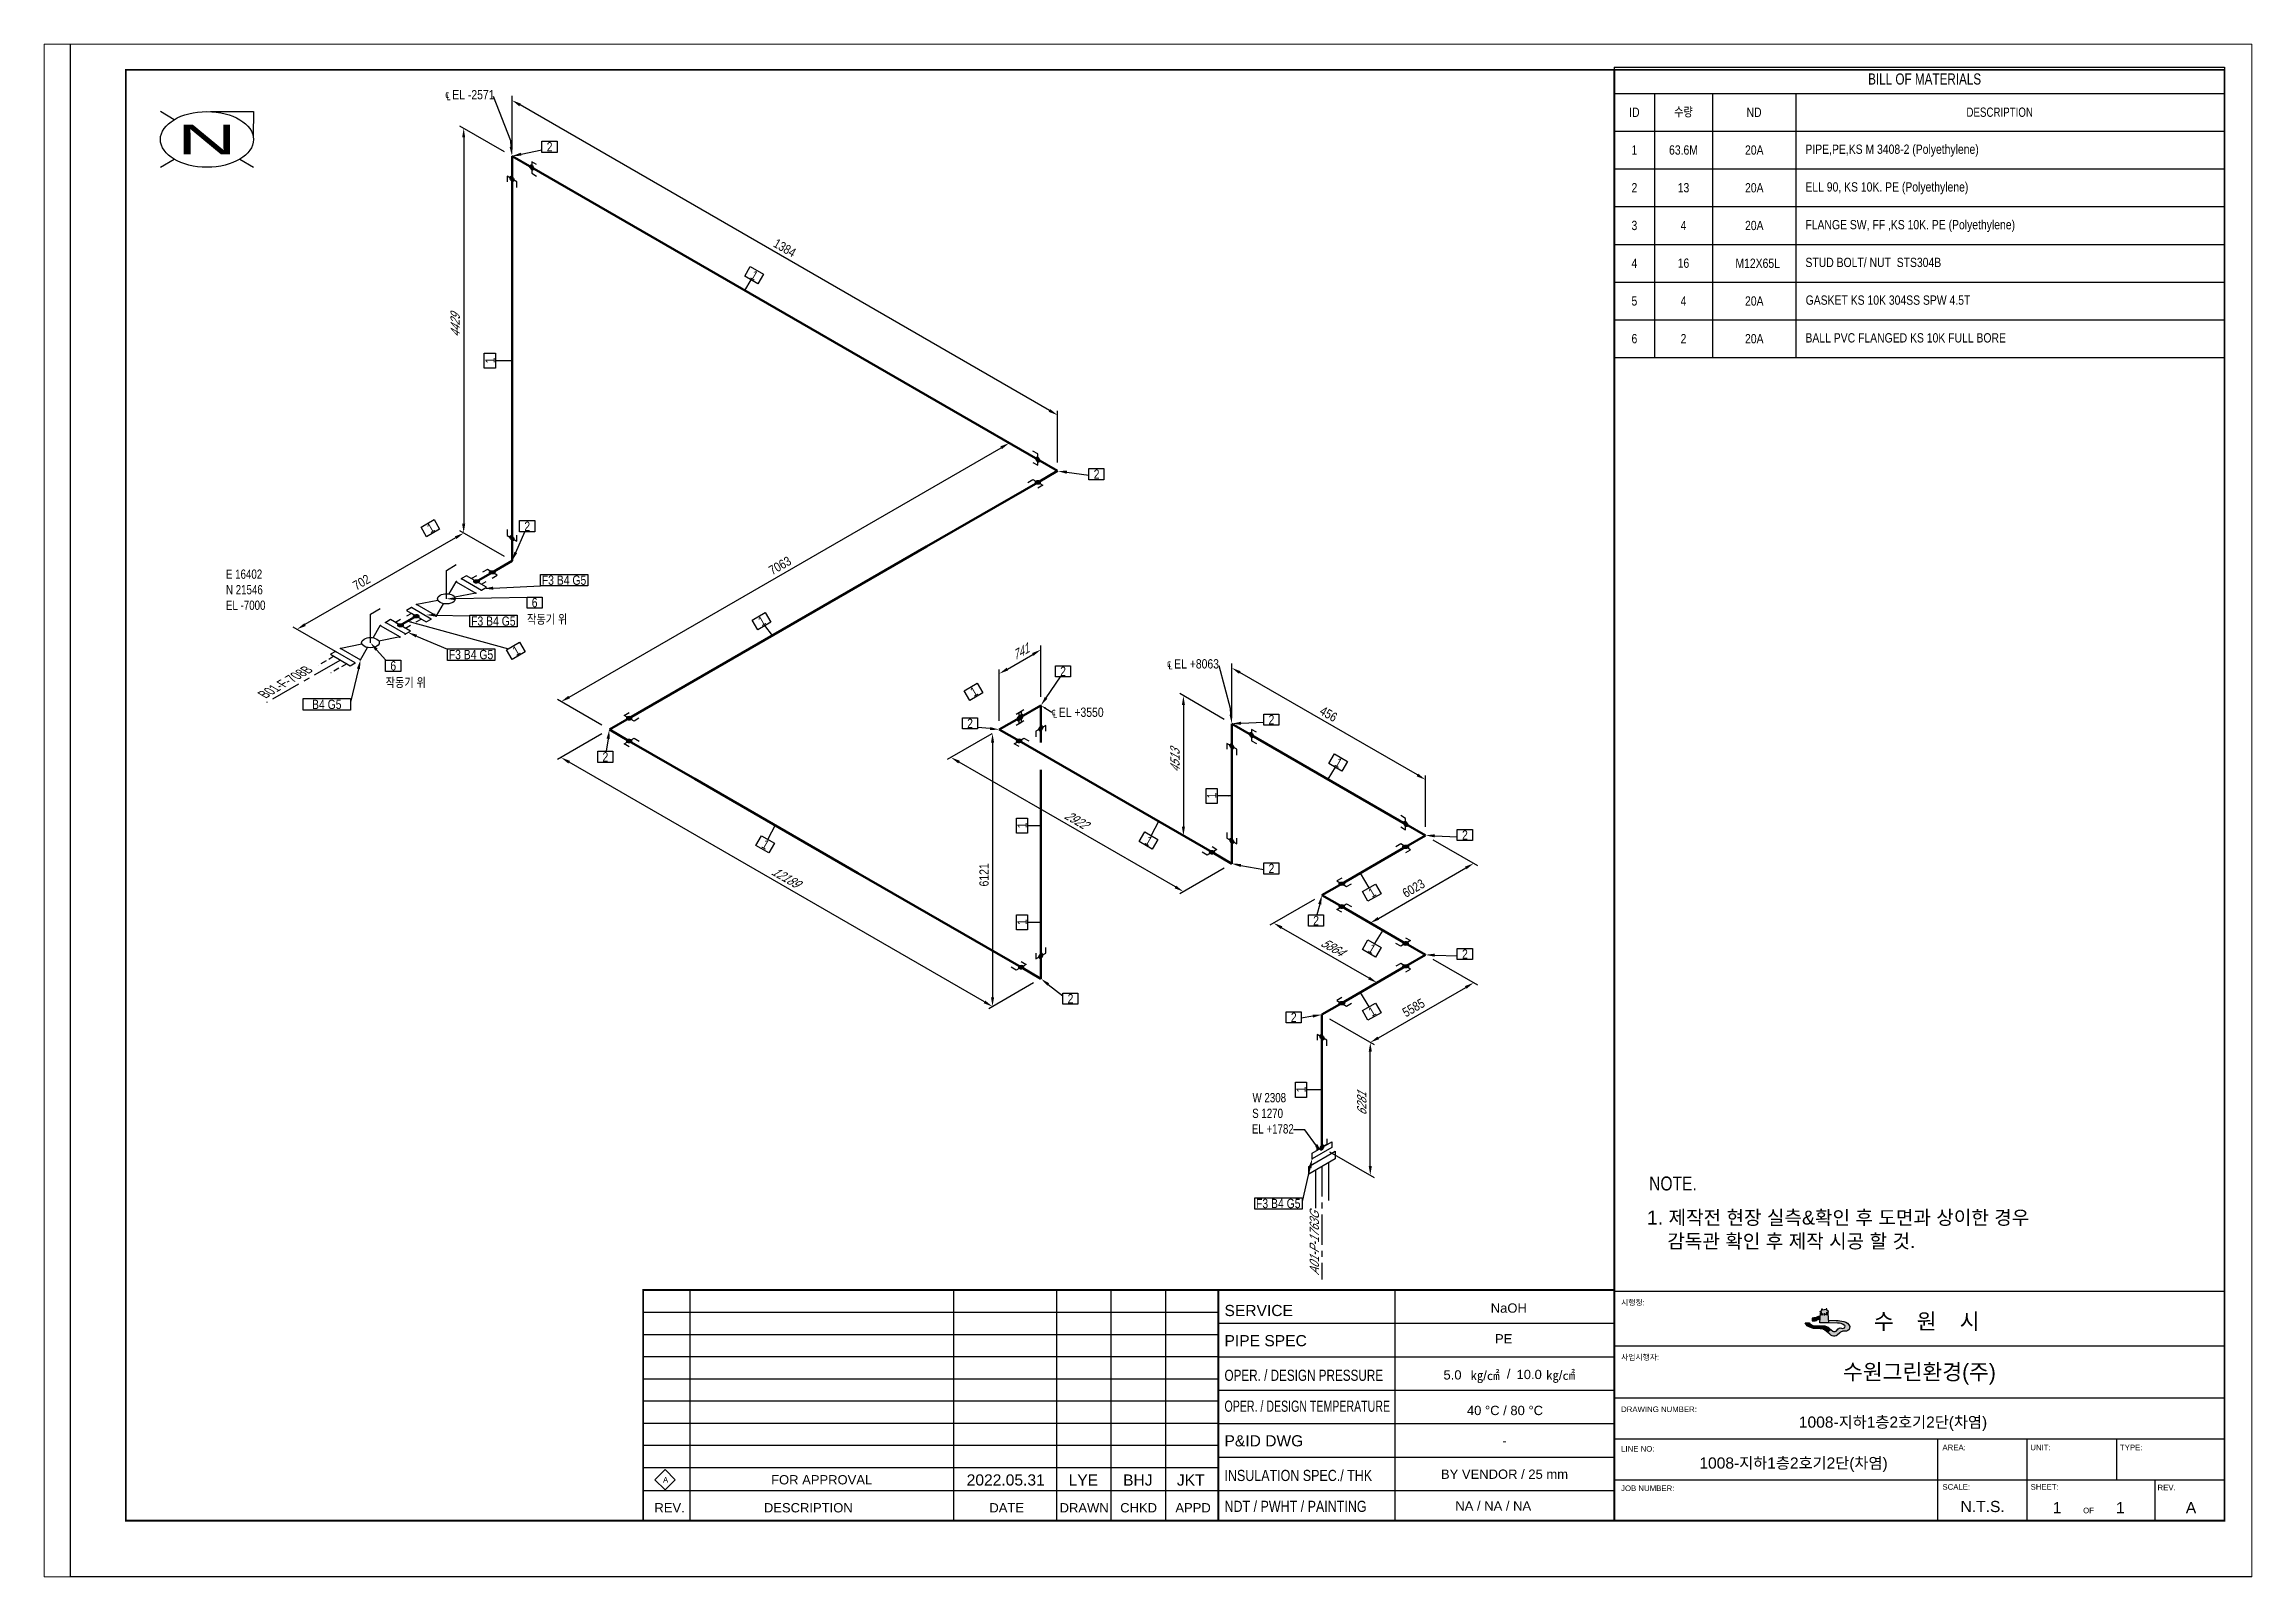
# Paper-space layout '배치1' of a CAD drawing. Header units: millimetres. Extents: x 0 to 588, y -18 to 390.
# The model-space entities are those that its viewports show. They can reach past a viewport. Long polylines and large blocks are cut down to what shows.
import ezdxf
from ezdxf import colors
from ezdxf.entities.mleader import LeaderData, LeaderLine
from ezdxf.enums import TextEntityAlignment as Align
from ezdxf.math import Vec2, Vec3

# ---------------------------------------------------------------- set-up
doc = ezdxf.new("R2010")
doc.units = ezdxf.units.MM
doc.header["$LTSCALE"] = 0.25
doc.linetypes.add('CENTER', pattern=[50.8, 31.75, -6.35, 6.35, -6.35])
doc.linetypes.add('DASHED2', pattern=[9.525, 6.35, -3.175])
for name, color, linetype in [('7', 5, 'Continuous'), ('TITLE', 7, 'Continuous'), ('기기', 6, 'Continuous'), ('밸브', 4, 'Continuous'), ('연속', 7, 'DASHED2'), ('열 추적 선', 7, 'CENTER'), ('용접', 1, 'Continuous'), ('주석', 7, 'Continuous'), ('지시선', 1, 'Continuous'), ('치수', 1, 'Continuous'), ('테이블', 7, 'Continuous')]:
    doc.layers.add(name, color=color, linetype=linetype)
doc.layers.add('파이프 작은 보어', color=30, linetype='Continuous', lineweight=50)
doc.styles.add('AdskIsoAnnotation', font='arial.ttf', dxfattribs={"width": 0.8, "height": 1})
doc.styles.add('AdskIsoMetric', font='arial.ttf', dxfattribs={"width": 0.8, "height": 2.5})
doc.styles.add('AdskIsoMetric-30', font='arial.ttf', dxfattribs={"width": 0.8, "height": 2.5})
doc.styles.add('AdskIsoMetric30', font='arial.ttf', dxfattribs={"width": 0.8, "oblique": 30, "height": 2.5})
doc.styles.add('FF1', font='arial.ttf')
doc.styles.add('MtXpl_', font='')
doc.styles.add('RomanS', font='arial.ttf')
doc.styles.get("Standard").update_dxf_attribs({"font": 'arial.ttf'})
doc.styles.add('굴림', font='')
doc.styles.get('MtXpl_').set_extended_font_data('Gulim')
doc.styles.get('굴림').set_extended_font_data('Gulim')
doc.dimstyles.new('AdskIsoMetric', dxfattribs={"dimtxt": 2.5, "dimasz": 2.5, "dimexe": 1, "dimexo": 2, "dimgap": 0.8, "dimtad": 1, "dimdec": 0, "dimrnd": 1, "dimzin": 0, "dimdsep": 46, "dimtxsty": 'AdskIsoMetric', "dimcen": 0, "dimclrt": 7, "dimadec": 0, "dimazin": 0, "dimtfac": 1, "dimtdec": 0, "dimtmove": 1, "dimatfit": 3, "dimfxl": 0, "dimfrac": 2, "dimtolj": 1, "dimtzin": 0, "dimarcsym": 0})

psp = doc.layouts.new('배치1')

msp = doc.modelspace()

# ---------------------------------------------------------------- texts
at = {"color": 0, "linetype": 'ByBlock', "lineweight": 40, "width": 2}
msp.add_text('N', height=8, dxfattribs=at).set_placement((36.7749, 386.3101), align=Align.MIDDLE_CENTER)
at = {"color": 7, "linetype": 'ByBlock', "lineweight": -2, "style": 'RomanS'}
for s, height, p in [('SERVICE', 3, (310.25, 70.006)), ('시행청:', 1.5, (416.8367, 72.8857)), ('PIPE SPEC', 3, (310.25, 61.8976)), ('사업시행자:', 1.5, (416.8367, 58.1958)), ('DRAWING NUMBER:', 1.5, (416.8367, 44.1958)), ('P&ID DWG ', 3, (310.25, 34.9726)), ('LINE NO:', 1.5, (416.8367, 33.5792)), ('AREA:', 1.5, (503.1903, 33.9438)), ('UNIT:', 1.5, (526.8116, 33.9438)), ('TYPE:', 1.5, (550.8911, 33.9438)), ('JOB NUMBER:', 1.5, (416.8367, 22.9625)), ('SCALE:', 1.5, (503.1903, 23.3271)), ('SHEET:', 1.5, (526.8904, 23.3271)), ('REV.', 1.5, (560.9975, 23.16)), ('OF', 1.5, (541, 17))]:
    msp.add_text(s, height=height, dxfattribs=at).set_placement(p)
at = {"color": 7, "style": 'AdskIsoMetric'}
for s, p in [('NaOH', (381.8083, 70.9098)), ('PE', (382.9468, 62.646)), ('5.0', (369.103, 52.9462)), ('㎏/㎠', (376.3782, 52.8069)), ('/', (386.1261, 53.2022)), ('10.0', (388.7325, 53.0638)), ('㎏/㎠', (396.6965, 52.8657)), ('40 %%DC / 80 %%DC', (375.399, 43.3833)), ('NA / NA / NA', (372.2839, 17.7298))]:
    msp.add_text(s, height=2.5, dxfattribs=at).set_placement(p)
at = {"style": '굴림'}
msp.add_text('수    원    시', height=4.255987, dxfattribs=at).set_placement((484.7572, 66.4683))
at = {"color": 7, "linetype": 'ByBlock', "lineweight": -2, "style": 'RomanS'}
for s, width, p in [('OPER. / DESIGN PRESSURE', 0.75, (310.25, 52.5893)), ('OPER. / DESIGN TEMPERATURE', 0.68, (310.25, 44.281)), ('INSULATION SPEC./ THK', 0.8, (310.25, 25.6643)), ('NDT / PWHT / PAINTING', 0.8, (310.25, 17.356))]:
    msp.add_text(s, height=3, dxfattribs=dict(at, width=width)).set_placement(p)
at = {"style": '굴림'}
msp.add_text('수원그린환경(주)', height=4.25599, dxfattribs=at).set_placement((497, 55), align=Align.MIDDLE_CENTER)
at = {"color": 7, "style": 'AdskIsoMetric'}
for s, p in [('-', (385.5, 36.5)), ('FOR APPROVAL', (201.988, 26)), ('BY VENDOR / 25 mm', (385.5, 27.5))]:
    msp.add_text(s, height=2.5, dxfattribs=at).set_placement(p, align=Align.MIDDLE_CENTER)
at = {"color": 7, "linetype": 'ByBlock', "lineweight": -2, "style": 'RomanS'}
for s, p in [('REV.', (161.1158, 17.2245)), ('DESCRIPTION', (198.4012, 17.2245)), ('DATE', (251.7185, 17.2245)), ('DRAWN', (272.5302, 17.2245)), ('CHKD', (287.1697, 17.2245)), ('APPD', (301.8091, 17.2245))]:
    msp.add_text(s, height=2.5, dxfattribs=at).set_placement(p, align=Align.CENTER)
at = {"color": 7, "linetype": 'ByBlock', "lineweight": -2}
msp.add_text('N.T.S.', height=3, dxfattribs=at).set_placement((514, 17.3202), align=Align.CENTER)
at = {"color": 7}
for tag, p in [('1008-지하1층2호기2단(차염)', (489.9105, 40)), ('1008-지하1층2호기2단(차염)', (463.1722, 29)), ('2022.05.31', (251.4515, 24.4518)), ('LYE', (272.32, 24.4243)), ('BHJ', (286.9594, 24.4243)), ('JKT', (301.1751, 24.4243)), ('1', (534, 17)), ('1', (551, 17)), ('A', (570, 17))]:
    msp.add_attdef(tag, text='', height=3, dxfattribs=at).set_placement(p, align=Align.CENTER)
at = {"layer": 'TITLE', "color": 7, "linetype": 'Continuous', "style": 'FF1'}
msp.add_text('A', height=1.4952, dxfattribs=at).set_placement((159.3541, 25.2225))
at = {"layer": '기기', "style": 'AdskIsoMetric30', "oblique": 30, "width": 0.8}
msp.add_text('A01-P-1763G', height=2.5, rotation=90, dxfattribs=at).set_placement((335.6287, 80.9825))
at = {"layer": '주석', "width": 0.8}
for s, height, style, p in [('E 16402', 2.5, 'MtXpl_', (41.888, 268.1966)), ('EL -7000', 2.5, 'MtXpl_', (41.888, 259.8428)), ('N 21546', 2.5, 'MtXpl_', (41.8962, 264.0197)), ('W 2308', 2.5, 'MtXpl_', (317.7801, 127.4675)), ('S 1270', 2.5, 'MtXpl_', (317.6887, 123.2582)), ('EL +1782', 2.5, 'MtXpl_', (317.5932, 119.0813)), ('NOTE.', 3.75, 'AdskIsoAnnotation', (424.3734, 103.7723))]:
    msp.add_text(s, height=height, dxfattribs=dict(at, style=style)).set_placement(p)
at = {"layer": '주석', "style": 'AdskIsoAnnotation'}
for s, p in [('1. 제작전 현장 실측&확인 후 도면과 상이한 경우 ', (423.7796, 94.6083)), ('   감독관 확인 후 제작 시공 할 것.', (424.9028, 88.2681))]:
    msp.add_text(s, height=3.75, dxfattribs=at).set_placement(p)
at = {"layer": '주석', "char_height": 2.5, "attachment_point": 7, "style": 'AdskIsoAnnotation'}
for s, insert in [('{\\Q0;℄ EL -2571}', (100.8142, 396.8313)), ('{\\Q0;℄ EL +8063}', (294.8142, 243.8313)), ('{\\Q0;℄ EL +3550}', (263.8142, 230.8313))]:
    msp.add_mtext(s, dxfattribs=dict(at, insert=insert))
at = {"layer": '테이블', "width": 0.8}
for s, height, style, p in [('BILL OF MATERIALS', 3, 'MtXpl_', (483.2302, 401.0551)), ('DESCRIPTION', 2.5, 'MtXpl_', (509.6415, 392.3833)), ('20A', 2.5, 'AdskIsoMetric', (450.1426, 382.2097)), ('PIPE,PE,KS M 3408-2 (Polyethylene) ', 2.5, 'AdskIsoMetric', (466.3711, 382.4348)), ('20A', 2.5, 'AdskIsoMetric', (450.1426, 372.0668)), ('ELL 90, KS 10K. PE (Polyethylene) ', 2.5, 'AdskIsoMetric', (466.3656, 372.2919)), ('20A', 2.5, 'AdskIsoMetric', (450.1426, 361.924)), ('FLANGE SW, FF ,KS 10K. PE (Polyethylene) ', 2.5, 'AdskIsoMetric', (466.3574, 362.1491)), ('M12X65L', 2.5, 'AdskIsoMetric', (447.5655, 351.7802)), ('STUD BOLT/ NUT  STS304B', 2.5, 'AdskIsoMetric', (466.382, 352.0054)), ('20A', 2.5, 'AdskIsoMetric', (450.1426, 341.6382)), ('GASKET KS 10K 304SS SPW 4.5T', 2.5, 'AdskIsoMetric', (466.4379, 341.8633)), ('20A', 2.5, 'AdskIsoMetric', (450.1426, 331.4954)), ('BALL PVC FLANGED KS 10K FULL BORE', 2.5, 'AdskIsoMetric', (466.382, 331.7196))]:
    msp.add_text(s, height=height, dxfattribs=dict(at, style=style)).set_placement(p)
at = {"layer": '테이블', "char_height": 2.5, "attachment_point": 5, "style": 'AdskIsoMetric'}
for s, insert, width in [('ID', (420.41, 393.6017), 7.820039), ('수량', (433.6043, 393.6017), 12.568491), ('ND', (452.5737, 393.6017), 19.370384), ('1', (420.41, 383.4588), 7.820039), ('63.6M', (433.6043, 383.4588), 12.568491), ('2', (420.41, 373.316), 7.820039), ('13', (433.6043, 373.316), 12.568491), ('3', (420.41, 363.1731), 7.820039), ('4', (433.6043, 363.1731), 12.568491), ('4', (420.41, 353.0302), 7.820039), ('16', (433.6043, 353.0302), 12.568491), ('5', (420.41, 342.8874), 7.820039), ('4', (433.6043, 342.8874), 12.568491), ('6', (420.41, 332.7445), 7.820039), ('2', (433.6043, 332.7445), 12.568491)]:
    msp.add_mtext(s, dxfattribs=dict(at, insert=insert, width=width))

# ---------------------------------------------------------------- blocks, each defined once
blk = doc.blocks.new('플랜지-1-IsoRight')
at = {"color": 0, "linetype": 'ByBlock', "lineweight": -2}
blk.add_wipeout([(0.044, 0.179), (-0.044, 0.23), (-0.044, -0.179), (0.044, -0.23)], dxfattribs=at)
at = {"color": 0, "linetype": 'ByBlock', "lineweight": -2, "extrusion": (0.707107, 0.408248, -0.57735)}
for p, q in [((0.044, 0.179), (-0.044, 0.23)), ((-0.044, 0.23), (-0.044, -0.179)), ((0.044, -0.23), (0.044, 0.179)), ((-0.044, -0.179), (0.044, -0.23))]:
    blk.add_line(p, q, dxfattribs=at)
at = {"color": 0, "linetype": 'ByBlock', "lineweight": -2}
blk.add_wipeout([(0.044, 0.179), (-0.044, 0.23), (-0.044, -0.179), (0.044, -0.23)], dxfattribs=at)
at = {"color": 0, "linetype": 'ByBlock', "lineweight": -2, "extrusion": (0.707107, 0.408248, -0.57735)}
for p, q in [((0.044, 0.179), (-0.044, 0.23)), ((-0.044, 0.23), (-0.044, -0.179)), ((0.044, -0.23), (0.044, 0.179)), ((-0.044, -0.179), (0.044, -0.23))]:
    blk.add_line(p, q, dxfattribs=at)
blk = doc.blocks.new('개스킷-1-IsoRight')
at = {"color": 0, "linetype": 'ByBlock', "lineweight": -2, "extrusion": (1, 0, 0)}
for p in [(-0.044, 0.23), (0.044, 0.179), (-0.053, -0.174), (0.044, -0.23)]:
    blk.add_point(p, dxfattribs=at)
blk = doc.blocks.new('볼 밸브-1-IsoRight')
at = {"color": 0, "linetype": 'ByBlock', "lineweight": -2, "extrusion": (0.707107, 0.408248, -0.57735)}
for p, q in [((-0.101, 0.116), (-0.354, 0.408)), ((-0.354, 0.408), (-0.354, 0)), ((0.101, 0), (0.354, 0)), ((-0.354, 0), (-0.101, 0)), ((0.354, -0.408), (0.101, -0.116)), ((0.113, -0.065), (0.113, -0.065)), ((0.354, 0), (0.354, -0.408))]:
    blk.add_line(p, q, dxfattribs=at)
at = {"linetype": 'ByBlock', "extrusion": (-1.92296e-16, -1.11022e-16, -1)}
for start_param, end_param in [(-0.785398, 2.356194), (2.356194, 5.497787)]:
    blk.add_ellipse((0, 0), major_axis=(-0.08, 0.138), ratio=0.57735, start_param=start_param, end_param=end_param, dxfattribs=at)
blk = doc.blocks.new('Operator_Lever-2-IsoLeft')
at = {"color": 0, "linetype": 'ByBlock', "lineweight": -2, "extrusion": (0, -0.816497, -0.57735)}
for p, q in [((0, 0), (0.442, 0.255)), ((0.442, 0.255), (0.619, 0.153))]:
    blk.add_line(p, q, dxfattribs=at)
blk = doc.blocks.new('*D31')
at = {"layer": 'Defpoints', "color": 0}
for p in [(118.77, 272.99), (60.97, 254.62), (73.96, 247.12)]:
    blk.add_point(p, dxfattribs=at)
at = {"layer": '치수', "color": 0, "lineweight": -2}
for p, q in [((103.61, 279.24), (63.13, 255.87)), ((116.77, 274.15), (104.78, 281.07)), ((71.96, 248.28), (59.97, 255.2))]:
    blk.add_line(p, q, dxfattribs=at)
at = {"layer": '치수', "color": 0}
for points in [[(103.4, 279.61), (103.82, 278.88), (105.78, 280.49)], [(62.92, 256.23), (63.34, 255.51), (60.97, 254.62)]]:
    blk.add_solid(points, dxfattribs=at)
at = {"layer": '치수', "color": 7, "insert": (78.32, 267.26), "char_height": 2.5, "attachment_point": 5, "rotation": 30, "style": 'AdskIsoMetric-30'}
blk.add_mtext('\\A1;702', dxfattribs=at)
blk = doc.blocks.new('*D32')
at = {"layer": 'Defpoints', "color": 0}
for p in [(118.77, 381.83), (105.78, 280.49), (118.77, 272.99)]:
    blk.add_point(p, dxfattribs=at)
at = {"layer": '치수', "color": 0, "lineweight": -2}
for p, q in [((116.77, 382.99), (104.78, 389.91)), ((105.78, 386.83), (105.78, 282.99)), ((116.77, 274.15), (104.78, 281.07))]:
    blk.add_line(p, q, dxfattribs=at)
at = {"layer": '치수', "color": 0}
for points in [[(105.36, 386.83), (106.19, 386.83), (105.78, 389.33)], [(105.36, 282.99), (106.19, 282.99), (105.78, 280.49)]]:
    blk.add_solid(points, dxfattribs=at)
at = {"layer": '치수', "color": 7, "insert": (103.51, 336.22), "char_height": 2.5, "attachment_point": 5, "rotation": 90, "style": 'AdskIsoMetric30'}
blk.add_mtext('\\A1;4429', dxfattribs=at)
blk = doc.blocks.new('*D33')
at = {"layer": 'Defpoints', "color": 0}
for p in [(118.77, 396.83), (118.77, 381.83), (265.38, 297.19)]:
    blk.add_point(p, dxfattribs=at)
at = {"layer": '치수', "color": 0, "lineweight": -2}
for p, q in [((118.77, 384.14), (118.77, 397.99)), ((263.21, 313.44), (120.93, 395.58)), ((265.38, 299.49), (265.38, 313.34))]:
    blk.add_line(p, q, dxfattribs=at)
at = {"layer": '치수', "color": 0}
for points in [[(121.14, 395.94), (120.72, 395.22), (118.77, 396.83)], [(263.42, 313.8), (263.01, 313.07), (265.38, 312.19)]]:
    blk.add_solid(points, dxfattribs=at)
at = {"layer": '치수', "color": 7, "insert": (192.07, 357.13), "char_height": 2.5, "attachment_point": 5, "rotation": 330, "style": 'AdskIsoMetric-30'}
blk.add_mtext('\\A1;1384', dxfattribs=at)
blk = doc.blocks.new('*D34')
at = {"layer": 'Defpoints', "color": 0}
for p in [(252.39, 304.69), (265.38, 297.19), (144.94, 227.65)]:
    blk.add_point(p, dxfattribs=at)
at = {"layer": '치수', "color": 0, "lineweight": -2}
for p, q in [((134.12, 236.4), (250.22, 303.44)), ((142.94, 228.81), (130.95, 235.73))]:
    blk.add_line(p, q, dxfattribs=at)
at = {"layer": '치수', "color": 0}
for points in [[(250.01, 303.8), (250.43, 303.07), (252.39, 304.69)], [(133.91, 236.76), (134.33, 236.04), (131.95, 235.15)]]:
    blk.add_solid(points, dxfattribs=at)
at = {"layer": '치수', "color": 7, "insert": (190.78, 271.74), "char_height": 2.5, "attachment_point": 5, "rotation": 30, "style": 'AdskIsoMetric-30'}
blk.add_mtext('\\A1;7063', dxfattribs=at)
blk = doc.blocks.new('*D35')
at = {"layer": 'Defpoints', "color": 0}
for p in [(144.94, 227.65), (131.95, 220.15), (260.9, 160.71)]:
    blk.add_point(p, dxfattribs=at)
at = {"layer": '치수', "color": 0, "lineweight": -2}
for p, q in [((142.94, 226.5), (130.95, 219.58)), ((245.75, 154.46), (134.12, 218.9)), ((258.9, 159.55), (246.91, 152.63))]:
    blk.add_line(p, q, dxfattribs=at)
at = {"layer": '치수', "color": 0}
for points in [[(134.33, 219.26), (133.91, 218.54), (131.95, 220.15)], [(245.95, 154.82), (245.54, 154.09), (247.91, 153.21)]]:
    blk.add_solid(points, dxfattribs=at)
at = {"layer": '치수', "color": 7, "insert": (192.2, 187.99), "char_height": 2.5, "attachment_point": 5, "rotation": 330, "style": 'AdskIsoMetric30'}
blk.add_mtext('\\A1;12189', dxfattribs=at)
blk = doc.blocks.new('*D36')
at = {"layer": 'Defpoints', "color": 0}
for p in [(260.9, 234.13), (260.9, 160.71), (247.91, 153.21)]:
    blk.add_point(p, dxfattribs=at)
at = {"layer": '치수', "color": 0, "lineweight": -2}
for p, q in [((247.91, 224.13), (247.91, 155.71)), ((258.9, 159.55), (246.91, 152.63))]:
    blk.add_line(p, q, dxfattribs=at)
at = {"layer": '치수', "color": 0}
for points in [[(247.49, 224.13), (248.33, 224.13), (247.91, 226.63)], [(247.49, 155.71), (248.33, 155.71), (247.91, 153.21)]]:
    blk.add_solid(points, dxfattribs=at)
at = {"layer": '치수', "color": 7, "insert": (245.64, 188.61), "char_height": 2.5, "attachment_point": 5, "rotation": 90, "style": 'AdskIsoMetric-30'}
blk.add_mtext('\\A1;6121', dxfattribs=at)
blk = doc.blocks.new('*D37')
at = {"layer": 'Defpoints', "color": 0}
for p in [(260.9, 249.13), (260.9, 234.13), (249.73, 227.68)]:
    blk.add_point(p, dxfattribs=at)
at = {"layer": '치수', "color": 0, "lineweight": -2}
for p, q in [((260.9, 236.44), (260.9, 250.28)), ((249.73, 229.99), (249.73, 243.83)), ((251.89, 243.93), (258.74, 247.88))]:
    blk.add_line(p, q, dxfattribs=at)
at = {"layer": '치수', "color": 0}
for points in [[(251.69, 244.29), (252.1, 243.57), (249.73, 242.68)], [(258.53, 248.24), (258.94, 247.52), (260.9, 249.13)]]:
    blk.add_solid(points, dxfattribs=at)
at = {"layer": '치수', "color": 7, "insert": (255.32, 248.49), "char_height": 2.5, "attachment_point": 5, "rotation": 30, "style": 'AdskIsoMetric30'}
blk.add_mtext('\\A1;741', dxfattribs=at)
blk = doc.blocks.new('*D38')
at = {"layer": 'Defpoints', "color": 0}
for p in [(249.73, 227.68), (236.74, 220.18), (312.2, 191.61)]:
    blk.add_point(p, dxfattribs=at)
at = {"layer": '치수', "color": 0, "lineweight": -2}
for p, q in [((247.73, 226.52), (235.74, 219.6)), ((297.05, 185.36), (238.9, 218.93)), ((310.2, 190.45), (298.21, 183.53))]:
    blk.add_line(p, q, dxfattribs=at)
at = {"layer": '치수', "color": 0}
for points in [[(239.11, 219.29), (238.7, 218.57), (236.74, 220.18)], [(297.25, 185.72), (296.84, 185), (299.21, 184.11)]]:
    blk.add_solid(points, dxfattribs=at)
at = {"layer": '치수', "color": 7, "insert": (270.24, 203.45), "char_height": 2.5, "attachment_point": 5, "rotation": 330, "style": 'AdskIsoMetric30'}
blk.add_mtext('\\A1;2922', dxfattribs=at)
blk = doc.blocks.new('*D39')
at = {"layer": 'Defpoints', "color": 0}
for p in [(312.2, 229.25), (299.21, 199.11), (312.2, 191.61)]:
    blk.add_point(p, dxfattribs=at)
at = {"layer": '치수', "color": 0, "lineweight": -2}
for p, q in [((310.2, 230.41), (298.21, 237.33)), ((299.21, 234.25), (299.21, 201.61))]:
    blk.add_line(p, q, dxfattribs=at)
at = {"layer": '치수', "color": 0}
for points in [[(298.79, 234.25), (299.63, 234.25), (299.21, 236.75)], [(298.79, 201.61), (299.63, 201.61), (299.21, 199.11)]]:
    blk.add_solid(points, dxfattribs=at)
at = {"layer": '치수', "color": 7, "insert": (296.94, 219.24), "char_height": 2.5, "attachment_point": 5, "rotation": 90, "style": 'AdskIsoMetric30'}
blk.add_mtext('\\A1;4513', dxfattribs=at)
blk = doc.blocks.new('*D40')
at = {"layer": 'Defpoints', "color": 0}
for p in [(312.2, 244.25), (312.2, 229.25), (364.24, 199.21)]:
    blk.add_point(p, dxfattribs=at)
at = {"layer": '치수', "color": 0, "lineweight": -2}
for p, q in [((312.2, 231.56), (312.2, 245.41)), ((362.08, 215.46), (314.37, 243)), ((364.24, 201.52), (364.24, 215.36))]:
    blk.add_line(p, q, dxfattribs=at)
at = {"layer": '치수', "color": 0}
for points in [[(314.57, 243.36), (314.16, 242.64), (312.2, 244.25)], [(362.29, 215.82), (361.87, 215.1), (364.24, 214.21)]]:
    blk.add_solid(points, dxfattribs=at)
at = {"layer": '치수', "color": 7, "insert": (338.22, 231.85), "char_height": 2.5, "attachment_point": 5, "rotation": 330, "style": 'AdskIsoMetric-30'}
blk.add_mtext('\\A1;456', dxfattribs=at)
blk = doc.blocks.new('*D41')
at = {"layer": 'Defpoints', "color": 0}
for p in [(364.24, 199.21), (377.23, 191.71), (336.44, 183.16)]:
    blk.add_point(p, dxfattribs=at)
at = {"layer": '치수', "color": 0, "lineweight": -2}
for p, q in [((366.24, 198.05), (378.23, 191.13)), ((351.6, 176.91), (375.07, 190.46))]:
    blk.add_line(p, q, dxfattribs=at)
at = {"layer": '치수', "color": 0}
for points in [[(374.86, 190.82), (375.28, 190.1), (377.23, 191.71)], [(351.39, 177.27), (351.8, 176.55), (349.43, 175.66)]]:
    blk.add_solid(points, dxfattribs=at)
at = {"layer": '치수', "color": 7, "insert": (361.06, 184.99), "char_height": 2.5, "attachment_point": 5, "rotation": 30, "style": 'AdskIsoMetric-30'}
blk.add_mtext('\\A1;6023', dxfattribs=at)
blk = doc.blocks.new('*D42')
at = {"layer": 'Defpoints', "color": 0}
for p in [(336.44, 183.16), (323.45, 175.66), (364.24, 167.11)]:
    blk.add_point(p, dxfattribs=at)
at = {"layer": '치수', "color": 0, "lineweight": -2}
for p, q in [((334.44, 182), (322.45, 175.08)), ((349.09, 160.86), (325.61, 174.41))]:
    blk.add_line(p, q, dxfattribs=at)
at = {"layer": '치수', "color": 0}
for points in [[(325.82, 174.77), (325.41, 174.05), (323.45, 175.66)], [(349.29, 161.22), (348.88, 160.49), (351.25, 159.61)]]:
    blk.add_solid(points, dxfattribs=at)
at = {"layer": '치수', "color": 7, "insert": (339.18, 169.19), "char_height": 2.5, "attachment_point": 5, "rotation": 330, "style": 'AdskIsoMetric30'}
blk.add_mtext('\\A1;5864', dxfattribs=at)
blk = doc.blocks.new('*D43')
at = {"layer": 'Defpoints', "color": 0}
for p in [(364.24, 167.11), (377.23, 159.61), (336.44, 151.05)]:
    blk.add_point(p, dxfattribs=at)
at = {"layer": '치수', "color": 0, "lineweight": -2}
for p, q in [((366.24, 165.95), (378.23, 159.03)), ((351.6, 144.8), (375.07, 158.36)), ((338.44, 149.9), (350.43, 142.98))]:
    blk.add_line(p, q, dxfattribs=at)
at = {"layer": '치수', "color": 0}
for points in [[(374.86, 158.72), (375.28, 157.99), (377.23, 159.61)], [(351.39, 145.16), (351.8, 144.44), (349.43, 143.55)]]:
    blk.add_solid(points, dxfattribs=at)
at = {"layer": '치수', "color": 7, "insert": (361.06, 152.89), "char_height": 2.5, "attachment_point": 5, "rotation": 30, "style": 'AdskIsoMetric-30'}
blk.add_mtext('\\A1;5585', dxfattribs=at)
blk = doc.blocks.new('*D44')
at = {"layer": 'Defpoints', "color": 0}
for p in [(336.44, 151.05), (349.43, 143.55), (336.44, 115.33)]:
    blk.add_point(p, dxfattribs=at)
at = {"layer": '치수', "color": 0, "lineweight": -2}
for p, q in [((338.44, 149.9), (350.43, 142.98)), ((349.43, 110.33), (349.43, 141.05)), ((338.44, 114.18), (350.43, 107.25))]:
    blk.add_line(p, q, dxfattribs=at)
at = {"layer": '치수', "color": 0}
for points in [[(349.01, 141.05), (349.85, 141.05), (349.43, 143.55)], [(349.01, 110.33), (349.85, 110.33), (349.43, 107.83)]]:
    blk.add_solid(points, dxfattribs=at)
at = {"layer": '치수', "color": 7, "insert": (347.16, 127), "char_height": 2.5, "attachment_point": 5, "rotation": 90, "style": 'AdskIsoMetric30'}
blk.add_mtext('\\A1;6281', dxfattribs=at)
blk = doc.blocks.new('엘보우-1-Iso2DSkew0')
at = {"color": 0, "linetype": 'ByBlock', "lineweight": -2, "extrusion": (-0.707107, 0.408248, -0.57735)}
for p, q in [((0, 0), (5.3, 3.06)), ((0, 0), (0, 0)), ((0, -6.12), (0, 0))]:
    blk.add_line(p, q, dxfattribs=at)
blk = doc.blocks.new('엘보우-1-Iso2DSkew90')
at = {"color": 0, "linetype": 'ByBlock', "lineweight": -2, "extrusion": (0, 0.816497, 0.57735)}
for p, q in [((0, 0), (-5.3, 3.06)), ((0, 0), (0, 0)), ((-5.3, -3.06), (0, 0))]:
    blk.add_line(p, q, dxfattribs=at)
blk = doc.blocks.new('엘보우-2-Iso2DSkew90')
at = {"color": 0, "linetype": 'ByBlock', "lineweight": -2, "extrusion": (1.95693e-11, -0.816497, -0.57735)}
for p, q in [((0, 0), (5.3, 3.06)), ((0, 0), (0, 0)), ((5.3, -3.06), (0, 0))]:
    blk.add_line(p, q, dxfattribs=at)
blk = doc.blocks.new('엘보우-3-Iso2DSkew90')
at = {"color": 0, "linetype": 'ByBlock', "lineweight": -2, "extrusion": (0, 0.816497, 0.57735)}
for p, q in [((0, 0), (-5.3, 3.06)), ((0, 0), (0, 0)), ((-5.3, -3.06), (0, 0))]:
    blk.add_line(p, q, dxfattribs=at)
blk = doc.blocks.new('엘보우-4-Iso2DSkew90')
at = {"color": 0, "linetype": 'ByBlock', "lineweight": -2, "extrusion": (-0.707107, -0.408248, 0.57735)}
for p, q in [((0, 0), (0, -6.12)), ((0, 0), (0, 0)), ((5.3, -3.06), (0, 0))]:
    blk.add_line(p, q, dxfattribs=at)
blk = doc.blocks.new('엘보우-1-Iso2DSkew180')
at = {"color": 0, "linetype": 'ByBlock', "lineweight": -2, "extrusion": (0.707107, 0.408248, -0.57735)}
for p, q in [((0, 6.12), (0, 0)), ((0, 0), (-5.3, 3.06)), ((0, 0), (0, 0))]:
    blk.add_line(p, q, dxfattribs=at)
blk = doc.blocks.new('엘보우-5-Iso2DSkew90')
at = {"color": 0, "linetype": 'ByBlock', "lineweight": -2, "extrusion": (1.98922e-11, -0.816497, -0.57735)}
for p, q in [((0, 0), (5.3, 3.06)), ((0, 0), (0, 0)), ((5.3, -3.06), (0, 0))]:
    blk.add_line(p, q, dxfattribs=at)
blk = doc.blocks.new('엘보우-6-Iso2DSkew90')
at = {"color": 0, "linetype": 'ByBlock', "lineweight": -2, "extrusion": (-0.707107, 0.408248, -0.57735)}
for p, q in [((-5.3, -3.06), (0, 0)), ((0, 0), (0, -6.12)), ((0, 0), (0, 0))]:
    blk.add_line(p, q, dxfattribs=at)
blk = doc.blocks.new('엘보우-2-Iso2DSkew180')
at = {"color": 0, "linetype": 'ByBlock', "lineweight": -2, "extrusion": (0.707107, 0.408248, -0.57735)}
for p, q in [((0, 6.12), (0, 0)), ((0, 0), (-5.3, 3.06)), ((0, 0), (0, 0))]:
    blk.add_line(p, q, dxfattribs=at)
blk = doc.blocks.new('엘보우-7-Iso2DSkew90')
at = {"color": 0, "linetype": 'ByBlock', "lineweight": -2, "extrusion": (1.58205e-11, -0.816497, -0.57735)}
for p, q in [((0, 0), (5.3, 3.06)), ((0, 0), (0, 0)), ((5.3, -3.06), (0, 0))]:
    blk.add_line(p, q, dxfattribs=at)
blk = doc.blocks.new('엘보우-8-Iso2DSkew90')
at = {"color": 0, "linetype": 'ByBlock', "lineweight": -2, "extrusion": (0, 0.816497, 0.57735)}
for p, q in [((0, 0), (-5.3, 3.06)), ((0, 0), (0, 0)), ((-5.3, -3.06), (0, 0))]:
    blk.add_line(p, q, dxfattribs=at)
blk = doc.blocks.new('엘보우-3-Iso2DSkew180')
at = {"color": 0, "linetype": 'ByBlock', "lineweight": -2, "extrusion": (-0.707107, 0.408248, -0.57735)}
for p, q in [((0, 6.12), (0, 0)), ((0, 0), (-5.3, -3.06)), ((0, 0), (0, 0))]:
    blk.add_line(p, q, dxfattribs=at)
blk = doc.blocks.new('엘보우-9-Iso2DSkew90')
at = {"color": 0, "linetype": 'ByBlock', "lineweight": -2, "extrusion": (-0.707107, -0.408248, 0.57735)}
for p, q in [((0, 0), (0, -6.12)), ((0, 0), (0, 0)), ((5.3, -3.06), (0, 0))]:
    blk.add_line(p, q, dxfattribs=at)
blk = doc.blocks.new('SocketWeld-2-IsoLeft')
blk.add_hatch(color=256).paths.add_polyline_path([(0.04, 0.017), (0.041, 0.017), (0.041, 0.017), (0.041, 0.016), (0.041, 0.016), (0.041, 0.016), (0.041, 0.016), (0.041, 0.016), (0.042, 0.016), (0.042, 0.015), (0.042, 0.015), (0.042, 0.015), (0.042, 0.015), (0.042, 0.015), (0.042, 0.015), (0.043, 0.015), (0.043, 0.014), (0.043, 0.014), (0.043, 0.014), (0.043, 0.014), (0.043, 0.014), (0.043, 0.014), (0.044, 0.013), (0.044, 0.013), (0.044, 0.013), (0.044, 0.013), (0.044, 0.013), (0.044, 0.013), (0.045, 0.012), (0.045, 0.012), (0.045, 0.012), (0.045, 0.012), (0.045, 0.012), (0.045, 0.012), (0.045, 0.011), (0.046, 0.011), (0.046, 0.011), (0.046, 0.011), (0.046, 0.011), (0.046, 0.011), (0.046, 0.01), (0.046, 0.01), (0.047, 0.01), (0.047, 0.01), (0.047, 0.01), (0.047, 0.01), (0.047, 0.009), (0.047, 0.009), (0.047, 0.009), (0.048, 0.009), (0.048, 0.009), (0.048, 0.009), (0.048, 0.009), (0.048, 0.008), (0.048, 0.008), (0.048, 0.008), (0.048, 0.008), (0.048, 0.008), (0.048, 0.007), (0.048, 0.007), (0.048, 0.007), (0.048, 0.007), (0.048, 0.007), (0.048, 0.007), (0.048, 0.006), (0.048, 0.006), (0.048, 0.006), (0.048, 0.006), (0.048, 0.006), (0.049, 0.005), (0.049, 0.005), (0.049, 0.005), (0.049, 0.005), (0.049, 0.005), (0.049, 0.005), (0.049, 0.004), (0.049, 0.004), (0.049, 0.004), (0.049, 0.004), (0.049, 0.004), (0.049, 0.003), (0.049, 0.003), (0.049, 0.003), (0.049, 0.003), (0.049, 0.003), (0.049, 0.003), (0.049, 0.002), (0.049, 0.002), (0.049, 0.002), (0.05, 0.002), (0.05, 0.002), (0.05, 0.001), (0.05, 0.001), (0.05, 0.001), (0.05, 0.001), (0.05, 0.001), (0.05, 0.001), (0.05, 0), (0.05, 0), (0.05, 0), (0.05, 0), (0.05, 0), (0.05, 0), (0.05, -0.001), (0.05, -0.001), (0.05, -0.001), (0.05, -0.001), (0.05, -0.001), (0.05, -0.001), (0.05, -0.002), (0.05, -0.002), (0.049, -0.002), (0.049, -0.002), (0.049, -0.002), (0.049, -0.003), (0.049, -0.003), (0.049, -0.003), (0.049, -0.003), (0.049, -0.003), (0.049, -0.003), (0.049, -0.004), (0.049, -0.004), (0.049, -0.004), (0.049, -0.004), (0.049, -0.004), (0.049, -0.005), (0.049, -0.005), (0.049, -0.005), (0.049, -0.005), (0.049, -0.005), (0.049, -0.005), (0.048, -0.006), (0.048, -0.006), (0.048, -0.006), (0.048, -0.006), (0.048, -0.006), (0.048, -0.007), (0.048, -0.007), (0.048, -0.007), (0.048, -0.007), (0.048, -0.007), (0.048, -0.007), (0.048, -0.008), (0.048, -0.008), (0.048, -0.008), (0.048, -0.008), (0.048, -0.008), (0.048, -0.009), (0.048, -0.009), (0.048, -0.009), (0.048, -0.009), (0.047, -0.009), (0.047, -0.009), (0.047, -0.009), (0.047, -0.01), (0.047, -0.01), (0.047, -0.01), (0.047, -0.01), (0.046, -0.01), (0.046, -0.01), (0.046, -0.011), (0.046, -0.011), (0.046, -0.011), (0.046, -0.011), (0.046, -0.011), (0.045, -0.011), (0.045, -0.012), (0.045, -0.012), (0.045, -0.012), (0.045, -0.012), (0.045, -0.012), (0.045, -0.012), (0.044, -0.013), (0.044, -0.013), (0.044, -0.013), (0.044, -0.013), (0.044, -0.013), (0.044, -0.013), (0.043, -0.014), (0.043, -0.014), (0.043, -0.014), (0.043, -0.014), (0.043, -0.014), (0.043, -0.014), (0.043, -0.015), (0.042, -0.015), (0.042, -0.015), (0.042, -0.015), (0.042, -0.015), (0.042, -0.015), (0.042, -0.015), (0.042, -0.016), (0.041, -0.016), (0.041, -0.016), (0.041, -0.016), (0.041, -0.016), (0.041, -0.016), (0.041, -0.017), (0.041, -0.017), (0.04, -0.017), (0.04, -0.017), (0.04, -0.017), (0.04, -0.017), (0.04, -0.017), (0.04, -0.017), (0.039, -0.018), (0.039, -0.018), (0.039, -0.018), (0.039, -0.018), (0.038, -0.018), (0.038, -0.018), (0.038, -0.018), (0.038, -0.019), (0.038, -0.019), (0.037, -0.019), (0.037, -0.019), (0.037, -0.019), (0.037, -0.019), (0.036, -0.019), (0.036, -0.019), (0.036, -0.02), (0.036, -0.02), (0.035, -0.02), (0.035, -0.02), (0.035, -0.02), (0.035, -0.02), (0.035, -0.02), (0.034, -0.02), (0.034, -0.021), (0.034, -0.021), (0.034, -0.021), (0.033, -0.021), (0.033, -0.021), (0.033, -0.021), (0.033, -0.021), (0.033, -0.022), (0.032, -0.022), (0.032, -0.022), (0.032, -0.022), (0.032, -0.022), (0.031, -0.022), (0.031, -0.022), (0.031, -0.022), (0.031, -0.023), (0.031, -0.023), (0.03, -0.023), (0.03, -0.023), (0.03, -0.023), (0.03, -0.023), (0.029, -0.023), (0.029, -0.023), (0.029, -0.023), (0.029, -0.024), (0.029, -0.024), (0.028, -0.024), (0.028, -0.024), (0.028, -0.024), (0.027, -0.024), (0.027, -0.024), (0.027, -0.024), (0.027, -0.024), (0.026, -0.024), (0.026, -0.024), (0.026, -0.024), (0.025, -0.025), (0.025, -0.025), (0.025, -0.025), (0.025, -0.025), (0.024, -0.025), (0.024, -0.025), (0.024, -0.025), (0.023, -0.025), (0.023, -0.025), (0.023, -0.025), (0.023, -0.025), (0.022, -0.025), (0.022, -0.026), (0.022, -0.026), (0.021, -0.026), (0.021, -0.026), (0.021, -0.026), (0.021, -0.026), (0.02, -0.026), (0.02, -0.026), (0.02, -0.026), (0.019, -0.026), (0.019, -0.026), (0.019, -0.026), (0.019, -0.027), (0.018, -0.027), (0.018, -0.027), (0.018, -0.027), (0.017, -0.027), (0.017, -0.027), (0.017, -0.027), (0.017, -0.027), (0.016, -0.027), (0.016, -0.027), (0.016, -0.027), (0.015, -0.027), (0.015, -0.027), (0.015, -0.027), (0.015, -0.028), (0.015, -0.028), (0.014, -0.028), (0.014, -0.028), (0.014, -0.028), (0.013, -0.028), (0.013, -0.028), (0.013, -0.028), (0.012, -0.028), (0.012, -0.028), (0.012, -0.028), (0.011, -0.028), (0.011, -0.028), (0.011, -0.028), (0.01, -0.028), (0.01, -0.028), (0.01, -0.028), (0.009, -0.028), (0.009, -0.028), (0.009, -0.028), (0.009, -0.028), (0.008, -0.028), (0.008, -0.028), (0.008, -0.028), (0.007, -0.028), (0.007, -0.028), (0.007, -0.028), (0.006, -0.028), (0.006, -0.028), (0.006, -0.028), (0.005, -0.028), (0.005, -0.028), (0.005, -0.028), (0.004, -0.028), (0.004, -0.028), (0.004, -0.029), (0.003, -0.029), (0.003, -0.029), (0.003, -0.029), (0.003, -0.029), (0.002, -0.029), (0.002, -0.029), (0.002, -0.029), (0.001, -0.029), (0.001, -0.029), (0.001, -0.029), (0, -0.029), (0, -0.029), (0, -0.029), (0, -0.029), (-0.001, -0.029), (-0.001, -0.029), (-0.001, -0.029), (-0.002, -0.029), (-0.002, -0.029), (-0.002, -0.029), (-0.003, -0.029), (-0.003, -0.029), (-0.003, -0.029), (-0.003, -0.029), (-0.004, -0.029), (-0.004, -0.028), (-0.004, -0.028), (-0.005, -0.028), (-0.005, -0.028), (-0.005, -0.028), (-0.006, -0.028), (-0.006, -0.028), (-0.006, -0.028), (-0.007, -0.028), (-0.007, -0.028), (-0.007, -0.028), (-0.008, -0.028), (-0.008, -0.028), (-0.008, -0.028), (-0.009, -0.028), (-0.009, -0.028), (-0.009, -0.028), (-0.009, -0.028), (-0.01, -0.028), (-0.01, -0.028), (-0.01, -0.028), (-0.011, -0.028), (-0.011, -0.028), (-0.011, -0.028), (-0.012, -0.028), (-0.012, -0.028), (-0.012, -0.028), (-0.013, -0.028), (-0.013, -0.028), (-0.013, -0.028), (-0.014, -0.028), (-0.014, -0.028), (-0.014, -0.028), (-0.015, -0.028), (-0.015, -0.028), (-0.015, -0.027), (-0.015, -0.027), (-0.015, -0.027), (-0.016, -0.027), (-0.016, -0.027), (-0.016, -0.027), (-0.017, -0.027), (-0.017, -0.027), (-0.017, -0.027), (-0.017, -0.027), (-0.018, -0.027), (-0.018, -0.027), (-0.018, -0.027), (-0.019, -0.027), (-0.019, -0.026), (-0.019, -0.026), (-0.019, -0.026), (-0.02, -0.026), (-0.02, -0.026), (-0.02, -0.026), (-0.021, -0.026), (-0.021, -0.026), (-0.021, -0.026), (-0.021, -0.026), (-0.022, -0.026), (-0.022, -0.026), (-0.022, -0.025), (-0.023, -0.025), (-0.023, -0.025), (-0.023, -0.025), (-0.023, -0.025), (-0.024, -0.025), (-0.024, -0.025), (-0.024, -0.025), (-0.025, -0.025), (-0.025, -0.025), (-0.025, -0.025), (-0.025, -0.025), (-0.026, -0.024), (-0.026, -0.024), (-0.026, -0.024), (-0.027, -0.024), (-0.027, -0.024), (-0.027, -0.024), (-0.027, -0.024), (-0.028, -0.024), (-0.028, -0.024), (-0.028, -0.024), (-0.029, -0.024), (-0.029, -0.024), (-0.029, -0.023), (-0.029, -0.023), (-0.029, -0.023), (-0.03, -0.023), (-0.03, -0.023), (-0.03, -0.023), (-0.03, -0.023), (-0.031, -0.023), (-0.031, -0.023), (-0.031, -0.022), (-0.031, -0.022), (-0.031, -0.022), (-0.032, -0.022), (-0.032, -0.022), (-0.032, -0.022), (-0.032, -0.022), (-0.033, -0.022), (-0.033, -0.021), (-0.033, -0.021), (-0.033, -0.021), (-0.033, -0.021), (-0.034, -0.021), (-0.034, -0.021), (-0.034, -0.021), (-0.034, -0.02), (-0.035, -0.02), (-0.035, -0.02), (-0.035, -0.02), (-0.035, -0.02), (-0.035, -0.02), (-0.036, -0.02), (-0.036, -0.02), (-0.036, -0.019), (-0.036, -0.019), (-0.037, -0.019), (-0.037, -0.019), (-0.037, -0.019), (-0.037, -0.019), (-0.038, -0.019), (-0.038, -0.019), (-0.038, -0.018), (-0.038, -0.018), (-0.038, -0.018), (-0.039, -0.018), (-0.039, -0.018), (-0.039, -0.018), (-0.039, -0.018), (-0.04, -0.017), (-0.04, -0.017), (-0.04, -0.017), (-0.04, -0.017), (-0.04, -0.017), (-0.04, -0.017), (-0.041, -0.017), (-0.041, -0.017), (-0.041, -0.016), (-0.041, -0.016), (-0.041, -0.016), (-0.041, -0.016), (-0.041, -0.016), (-0.042, -0.016), (-0.042, -0.015), (-0.042, -0.015), (-0.042, -0.015), (-0.042, -0.015), (-0.042, -0.015), (-0.042, -0.015), (-0.043, -0.015), (-0.043, -0.014), (-0.043, -0.014), (-0.043, -0.014), (-0.043, -0.014), (-0.043, -0.014), (-0.043, -0.014), (-0.044, -0.013), (-0.044, -0.013), (-0.044, -0.013), (-0.044, -0.013), (-0.044, -0.013), (-0.044, -0.013), (-0.045, -0.012), (-0.045, -0.012), (-0.045, -0.012), (-0.045, -0.012), (-0.045, -0.012), (-0.045, -0.012), (-0.045, -0.011), (-0.046, -0.011), (-0.046, -0.011), (-0.046, -0.011), (-0.046, -0.011), (-0.046, -0.011), (-0.046, -0.01), (-0.046, -0.01), (-0.047, -0.01), (-0.047, -0.01), (-0.047, -0.01), (-0.047, -0.01), (-0.047, -0.009), (-0.047, -0.009), (-0.047, -0.009), (-0.048, -0.009), (-0.048, -0.009), (-0.048, -0.009), (-0.048, -0.009), (-0.048, -0.008), (-0.048, -0.008), (-0.048, -0.008), (-0.048, -0.008), (-0.048, -0.008), (-0.048, -0.007), (-0.048, -0.007), (-0.048, -0.007), (-0.048, -0.007), (-0.048, -0.007), (-0.048, -0.007), (-0.048, -0.006), (-0.048, -0.006), (-0.048, -0.006), (-0.048, -0.006), (-0.048, -0.006), (-0.049, -0.005), (-0.049, -0.005), (-0.049, -0.005), (-0.049, -0.005), (-0.049, -0.005), (-0.049, -0.005), (-0.049, -0.004), (-0.049, -0.004), (-0.049, -0.004), (-0.049, -0.004), (-0.049, -0.004), (-0.049, -0.003), (-0.049, -0.003), (-0.049, -0.003), (-0.049, -0.003), (-0.049, -0.003), (-0.049, -0.003), (-0.049, -0.002), (-0.049, -0.002), (-0.049, -0.002), (-0.05, -0.002), (-0.05, -0.002), (-0.05, -0.001), (-0.05, -0.001), (-0.05, -0.001), (-0.05, -0.001), (-0.05, -0.001), (-0.05, -0.001), (-0.05, 0), (-0.05, 0), (-0.05, 0), (-0.05, 0), (-0.05, 0), (-0.05, 0), (-0.05, 0.001), (-0.05, 0.001), (-0.05, 0.001), (-0.05, 0.001), (-0.05, 0.001), (-0.05, 0.001), (-0.05, 0.002), (-0.05, 0.002), (-0.049, 0.002), (-0.049, 0.002), (-0.049, 0.002), (-0.049, 0.003), (-0.049, 0.003), (-0.049, 0.003), (-0.049, 0.003), (-0.049, 0.003), (-0.049, 0.003), (-0.049, 0.004), (-0.049, 0.004), (-0.049, 0.004), (-0.049, 0.004), (-0.049, 0.004), (-0.049, 0.005), (-0.049, 0.005), (-0.049, 0.005), (-0.049, 0.005), (-0.049, 0.005), (-0.049, 0.005), (-0.048, 0.006), (-0.048, 0.006), (-0.048, 0.006), (-0.048, 0.006), (-0.048, 0.006), (-0.048, 0.007), (-0.048, 0.007), (-0.048, 0.007), (-0.048, 0.007), (-0.048, 0.007), (-0.048, 0.007), (-0.048, 0.008), (-0.048, 0.008), (-0.048, 0.008), (-0.048, 0.008), (-0.048, 0.008), (-0.048, 0.009), (-0.048, 0.009), (-0.048, 0.009), (-0.048, 0.009), (-0.047, 0.009), (-0.047, 0.009), (-0.047, 0.009), (-0.047, 0.01), (-0.047, 0.01), (-0.047, 0.01), (-0.047, 0.01), (-0.046, 0.01), (-0.046, 0.01), (-0.046, 0.011), (-0.046, 0.011), (-0.046, 0.011), (-0.046, 0.011), (-0.046, 0.011), (-0.045, 0.011), (-0.045, 0.012), (-0.045, 0.012), (-0.045, 0.012), (-0.045, 0.012), (-0.045, 0.012), (-0.045, 0.012), (-0.044, 0.013), (-0.044, 0.013), (-0.044, 0.013), (-0.044, 0.013), (-0.044, 0.013), (-0.044, 0.013), (-0.043, 0.014), (-0.043, 0.014), (-0.043, 0.014), (-0.043, 0.014), (-0.043, 0.014), (-0.043, 0.014), (-0.043, 0.015), (-0.042, 0.015), (-0.042, 0.015), (-0.042, 0.015), (-0.042, 0.015), (-0.042, 0.015), (-0.042, 0.015), (-0.042, 0.016), (-0.041, 0.016), (-0.041, 0.016), (-0.041, 0.016), (-0.041, 0.016), (-0.041, 0.016), (-0.041, 0.017), (-0.041, 0.017), (-0.04, 0.017), (-0.04, 0.017), (-0.04, 0.017), (-0.04, 0.017), (-0.04, 0.017), (-0.04, 0.017), (-0.039, 0.018), (-0.039, 0.018), (-0.039, 0.018), (-0.039, 0.018), (-0.038, 0.018), (-0.038, 0.018), (-0.038, 0.018), (-0.038, 0.019), (-0.038, 0.019), (-0.037, 0.019), (-0.037, 0.019), (-0.037, 0.019), (-0.037, 0.019), (-0.036, 0.019), (-0.036, 0.019), (-0.036, 0.02), (-0.036, 0.02), (-0.035, 0.02), (-0.035, 0.02), (-0.035, 0.02), (-0.035, 0.02), (-0.035, 0.02), (-0.034, 0.02), (-0.034, 0.021), (-0.034, 0.021), (-0.034, 0.021), (-0.033, 0.021), (-0.033, 0.021), (-0.033, 0.021), (-0.033, 0.021), (-0.033, 0.022), (-0.032, 0.022), (-0.032, 0.022), (-0.032, 0.022), (-0.032, 0.022), (-0.031, 0.022), (-0.031, 0.022), (-0.031, 0.022), (-0.031, 0.023), (-0.031, 0.023), (-0.03, 0.023), (-0.03, 0.023), (-0.03, 0.023), (-0.03, 0.023), (-0.029, 0.023), (-0.029, 0.023), (-0.029, 0.023), (-0.029, 0.024), (-0.029, 0.024), (-0.028, 0.024), (-0.028, 0.024), (-0.028, 0.024), (-0.027, 0.024), (-0.027, 0.024), (-0.027, 0.024), (-0.027, 0.024), (-0.026, 0.024), (-0.026, 0.024), (-0.026, 0.024), (-0.025, 0.025), (-0.025, 0.025), (-0.025, 0.025), (-0.025, 0.025), (-0.024, 0.025), (-0.024, 0.025), (-0.024, 0.025), (-0.023, 0.025), (-0.023, 0.025), (-0.023, 0.025), (-0.023, 0.025), (-0.022, 0.025), (-0.022, 0.026), (-0.022, 0.026), (-0.021, 0.026), (-0.021, 0.026), (-0.021, 0.026), (-0.021, 0.026), (-0.02, 0.026), (-0.02, 0.026), (-0.02, 0.026), (-0.019, 0.026), (-0.019, 0.026), (-0.019, 0.026), (-0.019, 0.027), (-0.018, 0.027), (-0.018, 0.027), (-0.018, 0.027), (-0.017, 0.027), (-0.017, 0.027), (-0.017, 0.027), (-0.017, 0.027), (-0.016, 0.027), (-0.016, 0.027), (-0.016, 0.027), (-0.015, 0.027), (-0.015, 0.027), (-0.015, 0.027), (-0.015, 0.028), (-0.015, 0.028), (-0.014, 0.028), (-0.014, 0.028), (-0.014, 0.028), (-0.013, 0.028), (-0.013, 0.028), (-0.013, 0.028), (-0.012, 0.028), (-0.012, 0.028), (-0.012, 0.028), (-0.011, 0.028), (-0.011, 0.028), (-0.011, 0.028), (-0.01, 0.028), (-0.01, 0.028), (-0.01, 0.028), (-0.009, 0.028), (-0.009, 0.028), (-0.009, 0.028), (-0.009, 0.028), (-0.008, 0.028), (-0.008, 0.028), (-0.008, 0.028), (-0.007, 0.028), (-0.007, 0.028), (-0.007, 0.028), (-0.006, 0.028), (-0.006, 0.028), (-0.006, 0.028), (-0.005, 0.028), (-0.005, 0.028), (-0.005, 0.028), (-0.004, 0.028), (-0.004, 0.028), (-0.004, 0.029), (-0.003, 0.029), (-0.003, 0.029), (-0.003, 0.029), (-0.003, 0.029), (-0.002, 0.029), (-0.002, 0.029), (-0.002, 0.029), (-0.001, 0.029), (-0.001, 0.029), (-0.001, 0.029), (0, 0.029), (0, 0.029), (0, 0.029), (0, 0.029), (0.001, 0.029), (0.001, 0.029), (0.001, 0.029), (0.002, 0.029), (0.002, 0.029), (0.002, 0.029), (0.003, 0.029), (0.003, 0.029), (0.003, 0.029), (0.003, 0.029), (0.004, 0.029), (0.004, 0.028), (0.004, 0.028), (0.005, 0.028), (0.005, 0.028), (0.005, 0.028), (0.006, 0.028), (0.006, 0.028), (0.006, 0.028), (0.007, 0.028), (0.007, 0.028), (0.007, 0.028), (0.008, 0.028), (0.008, 0.028), (0.008, 0.028), (0.009, 0.028), (0.009, 0.028), (0.009, 0.028), (0.009, 0.028), (0.01, 0.028), (0.01, 0.028), (0.01, 0.028), (0.011, 0.028), (0.011, 0.028), (0.011, 0.028), (0.012, 0.028), (0.012, 0.028), (0.012, 0.028), (0.013, 0.028), (0.013, 0.028), (0.013, 0.028), (0.014, 0.028), (0.014, 0.028), (0.014, 0.028), (0.015, 0.028), (0.015, 0.028), (0.015, 0.027), (0.015, 0.027), (0.015, 0.027), (0.016, 0.027), (0.016, 0.027), (0.016, 0.027), (0.017, 0.027), (0.017, 0.027), (0.017, 0.027), (0.017, 0.027), (0.018, 0.027), (0.018, 0.027), (0.018, 0.027), (0.019, 0.027), (0.019, 0.026), (0.019, 0.026), (0.019, 0.026), (0.02, 0.026), (0.02, 0.026), (0.02, 0.026), (0.021, 0.026), (0.021, 0.026), (0.021, 0.026), (0.021, 0.026), (0.022, 0.026), (0.022, 0.026), (0.022, 0.025), (0.023, 0.025), (0.023, 0.025), (0.023, 0.025), (0.023, 0.025), (0.024, 0.025), (0.024, 0.025), (0.024, 0.025), (0.025, 0.025), (0.025, 0.025), (0.025, 0.025), (0.025, 0.025), (0.026, 0.024), (0.026, 0.024), (0.026, 0.024), (0.027, 0.024), (0.027, 0.024), (0.027, 0.024), (0.027, 0.024), (0.028, 0.024), (0.028, 0.024), (0.028, 0.024), (0.029, 0.024), (0.029, 0.024), (0.029, 0.023), (0.029, 0.023), (0.029, 0.023), (0.03, 0.023), (0.03, 0.023), (0.03, 0.023), (0.03, 0.023), (0.031, 0.023), (0.031, 0.023), (0.031, 0.022), (0.031, 0.022), (0.031, 0.022), (0.032, 0.022), (0.032, 0.022), (0.032, 0.022), (0.032, 0.022), (0.033, 0.022), (0.033, 0.021), (0.033, 0.021), (0.033, 0.021), (0.033, 0.021), (0.034, 0.021), (0.034, 0.021), (0.034, 0.021), (0.034, 0.02), (0.035, 0.02), (0.035, 0.02), (0.035, 0.02), (0.035, 0.02), (0.035, 0.02), (0.036, 0.02), (0.036, 0.02), (0.036, 0.019), (0.036, 0.019), (0.037, 0.019), (0.037, 0.019), (0.037, 0.019), (0.037, 0.019), (0.038, 0.019), (0.038, 0.019), (0.038, 0.018), (0.038, 0.018), (0.038, 0.018), (0.039, 0.018), (0.039, 0.018), (0.039, 0.018), (0.039, 0.018), (0.04, 0.017), (0.04, 0.017), (0.04, 0.017), (0.04, 0.017)], flags=0)
at = {"color": 0, "linetype": 'ByBlock', "lineweight": -2, "extrusion": (0, -0.816497, -0.57735)}
for p, q in [((-0.177, 0), (-0.088, -0.051)), ((-0.088, -0.051), (0.088, 0.051)), ((-0.05, 0), (-0.048, 0.009)), ((-0.048, -0.009), (-0.05, 0)), ((-0.048, 0.009), (-0.04, 0.017)), ((-0.04, 0.017), (-0.029, 0.023)), ((-0.029, 0.023), (-0.015, 0.027)), ((-0.015, 0.027), (0, 0.029)), ((0.088, 0.051), (0, 0.102)), ((0, 0.029), (0.015, 0.027)), ((0.015, 0.027), (0.029, 0.023)), ((0.029, 0.023), (0.04, 0.017)), ((0.04, 0.017), (0.048, 0.009)), ((0.048, 0.009), (0.05, 0)), ((-0.04, -0.017), (-0.048, -0.009)), ((-0.029, -0.023), (-0.04, -0.017)), ((-0.015, -0.027), (-0.029, -0.023)), ((0, -0.029), (-0.015, -0.027)), ((0.015, -0.027), (0, -0.029)), ((0.029, -0.023), (0.015, -0.027)), ((0.04, -0.017), (0.029, -0.023)), ((0.048, -0.009), (0.04, -0.017)), ((0.05, 0), (0.048, -0.009))]:
    blk.add_line(p, q, dxfattribs=at)
blk = doc.blocks.new('SocketWeld-1-IsoRight')
blk.add_hatch(color=256).paths.add_polyline_path([(0.006, 0.037), (0.006, 0.037), (0.006, 0.037), (0.006, 0.037), (0.006, 0.036), (0.007, 0.036), (0.007, 0.036), (0.007, 0.036), (0.007, 0.035), (0.007, 0.035), (0.008, 0.035), (0.008, 0.035), (0.008, 0.035), (0.008, 0.034), (0.009, 0.034), (0.009, 0.034), (0.009, 0.034), (0.009, 0.034), (0.009, 0.033), (0.01, 0.033), (0.01, 0.033), (0.01, 0.033), (0.01, 0.033), (0.01, 0.032), (0.011, 0.032), (0.011, 0.032), (0.011, 0.032), (0.011, 0.032), (0.012, 0.031), (0.012, 0.031), (0.012, 0.031), (0.012, 0.031), (0.012, 0.031), (0.013, 0.03), (0.013, 0.03), (0.013, 0.03), (0.013, 0.03), (0.013, 0.03), (0.014, 0.029), (0.014, 0.029), (0.014, 0.029), (0.014, 0.029), (0.015, 0.029), (0.015, 0.028), (0.015, 0.028), (0.015, 0.028), (0.015, 0.028), (0.016, 0.028), (0.016, 0.027), (0.016, 0.027), (0.016, 0.027), (0.016, 0.027), (0.016, 0.027), (0.017, 0.026), (0.017, 0.026), (0.017, 0.026), (0.017, 0.026), (0.017, 0.025), (0.018, 0.025), (0.018, 0.025), (0.018, 0.025), (0.018, 0.024), (0.018, 0.024), (0.018, 0.024), (0.019, 0.023), (0.019, 0.023), (0.019, 0.023), (0.019, 0.023), (0.019, 0.022), (0.02, 0.022), (0.02, 0.022), (0.02, 0.022), (0.02, 0.021), (0.02, 0.021), (0.02, 0.021), (0.021, 0.021), (0.021, 0.02), (0.021, 0.02), (0.021, 0.02), (0.021, 0.02), (0.022, 0.019), (0.022, 0.019), (0.022, 0.019), (0.022, 0.019), (0.022, 0.018), (0.022, 0.018), (0.023, 0.018), (0.023, 0.018), (0.023, 0.017), (0.023, 0.017), (0.023, 0.017), (0.024, 0.017), (0.024, 0.016), (0.024, 0.016), (0.024, 0.016), (0.024, 0.015), (0.024, 0.015), (0.025, 0.015), (0.025, 0.015), (0.025, 0.014), (0.025, 0.014), (0.025, 0.014), (0.025, 0.014), (0.025, 0.014), (0.026, 0.013), (0.026, 0.013), (0.026, 0.013), (0.026, 0.012), (0.026, 0.012), (0.026, 0.012), (0.026, 0.012), (0.026, 0.011), (0.027, 0.011), (0.027, 0.011), (0.027, 0.01), (0.027, 0.01), (0.027, 0.01), (0.027, 0.01), (0.027, 0.009), (0.028, 0.009), (0.028, 0.009), (0.028, 0.008), (0.028, 0.008), (0.028, 0.008), (0.028, 0.008), (0.028, 0.007), (0.028, 0.007), (0.029, 0.007), (0.029, 0.006), (0.029, 0.006), (0.029, 0.006), (0.029, 0.006), (0.029, 0.005), (0.029, 0.005), (0.03, 0.005), (0.03, 0.004), (0.03, 0.004), (0.03, 0.004), (0.03, 0.003), (0.03, 0.003), (0.03, 0.003), (0.03, 0.003), (0.031, 0.002), (0.031, 0.002), (0.031, 0.002), (0.031, 0.001), (0.031, 0.001), (0.031, 0.001), (0.031, 0.001), (0.032, 0), (0.032, 0), (0.032, 0), (0.032, 0), (0.032, -0.001), (0.032, -0.001), (0.032, -0.001), (0.032, -0.001), (0.032, -0.002), (0.032, -0.002), (0.032, -0.002), (0.032, -0.003), (0.032, -0.003), (0.032, -0.003), (0.032, -0.003), (0.032, -0.004), (0.033, -0.004), (0.033, -0.004), (0.033, -0.005), (0.033, -0.005), (0.033, -0.005), (0.033, -0.005), (0.033, -0.006), (0.033, -0.006), (0.033, -0.006), (0.033, -0.007), (0.033, -0.007), (0.033, -0.007), (0.033, -0.007), (0.033, -0.008), (0.034, -0.008), (0.034, -0.008), (0.034, -0.009), (0.034, -0.009), (0.034, -0.009), (0.034, -0.009), (0.034, -0.01), (0.034, -0.01), (0.034, -0.01), (0.034, -0.011), (0.034, -0.011), (0.034, -0.011), (0.034, -0.011), (0.034, -0.012), (0.035, -0.012), (0.035, -0.012), (0.035, -0.013), (0.035, -0.013), (0.035, -0.013), (0.035, -0.013), (0.035, -0.014), (0.035, -0.014), (0.035, -0.014), (0.035, -0.014), (0.035, -0.015), (0.035, -0.015), (0.035, -0.015), (0.035, -0.015), (0.035, -0.016), (0.035, -0.016), (0.035, -0.016), (0.035, -0.016), (0.035, -0.017), (0.035, -0.017), (0.035, -0.017), (0.035, -0.017), (0.035, -0.018), (0.035, -0.018), (0.035, -0.018), (0.035, -0.018), (0.035, -0.019), (0.035, -0.019), (0.035, -0.019), (0.035, -0.02), (0.035, -0.02), (0.035, -0.02), (0.035, -0.02), (0.035, -0.021), (0.035, -0.021), (0.035, -0.021), (0.035, -0.021), (0.035, -0.022), (0.035, -0.022), (0.035, -0.022), (0.035, -0.022), (0.035, -0.023), (0.035, -0.023), (0.035, -0.023), (0.035, -0.023), (0.035, -0.024), (0.035, -0.024), (0.035, -0.024), (0.035, -0.024), (0.035, -0.025), (0.035, -0.025), (0.035, -0.025), (0.035, -0.026), (0.035, -0.026), (0.035, -0.026), (0.035, -0.026), (0.035, -0.027), (0.035, -0.027), (0.035, -0.027), (0.035, -0.027), (0.035, -0.027), (0.035, -0.027), (0.035, -0.028), (0.035, -0.028), (0.034, -0.028), (0.034, -0.028), (0.034, -0.028), (0.034, -0.029), (0.034, -0.029), (0.034, -0.029), (0.034, -0.029), (0.034, -0.029), (0.034, -0.03), (0.034, -0.03), (0.034, -0.03), (0.034, -0.03), (0.034, -0.03), (0.034, -0.031), (0.033, -0.031), (0.033, -0.031), (0.033, -0.031), (0.033, -0.032), (0.033, -0.032), (0.033, -0.032), (0.033, -0.032), (0.033, -0.032), (0.033, -0.033), (0.033, -0.033), (0.033, -0.033), (0.033, -0.033), (0.033, -0.033), (0.033, -0.034), (0.032, -0.034), (0.032, -0.034), (0.032, -0.034), (0.032, -0.034), (0.032, -0.035), (0.032, -0.035), (0.032, -0.035), (0.032, -0.035), (0.032, -0.035), (0.032, -0.036), (0.032, -0.036), (0.032, -0.036), (0.032, -0.036), (0.032, -0.037), (0.032, -0.037), (0.032, -0.037), (0.031, -0.037), (0.031, -0.037), (0.031, -0.037), (0.031, -0.037), (0.031, -0.037), (0.031, -0.038), (0.031, -0.038), (0.03, -0.038), (0.03, -0.038), (0.03, -0.038), (0.03, -0.038), (0.03, -0.038), (0.03, -0.038), (0.03, -0.039), (0.03, -0.039), (0.029, -0.039), (0.029, -0.039), (0.029, -0.039), (0.029, -0.039), (0.029, -0.039), (0.029, -0.04), (0.029, -0.04), (0.028, -0.04), (0.028, -0.04), (0.028, -0.04), (0.028, -0.04), (0.028, -0.04), (0.028, -0.04), (0.028, -0.041), (0.028, -0.041), (0.027, -0.041), (0.027, -0.041), (0.027, -0.041), (0.027, -0.041), (0.027, -0.041), (0.027, -0.042), (0.027, -0.042), (0.026, -0.042), (0.026, -0.042), (0.026, -0.042), (0.026, -0.042), (0.026, -0.042), (0.026, -0.042), (0.026, -0.043), (0.026, -0.043), (0.025, -0.043), (0.025, -0.043), (0.025, -0.043), (0.025, -0.043), (0.025, -0.043), (0.025, -0.043), (0.025, -0.043), (0.024, -0.043), (0.024, -0.043), (0.024, -0.044), (0.024, -0.044), (0.024, -0.044), (0.024, -0.044), (0.023, -0.044), (0.023, -0.044), (0.023, -0.044), (0.023, -0.044), (0.023, -0.044), (0.022, -0.044), (0.022, -0.044), (0.022, -0.044), (0.022, -0.044), (0.022, -0.044), (0.022, -0.044), (0.021, -0.044), (0.021, -0.044), (0.021, -0.044), (0.021, -0.044), (0.021, -0.044), (0.02, -0.044), (0.02, -0.045), (0.02, -0.045), (0.02, -0.045), (0.02, -0.045), (0.02, -0.045), (0.019, -0.045), (0.019, -0.045), (0.019, -0.045), (0.019, -0.045), (0.019, -0.045), (0.018, -0.045), (0.018, -0.045), (0.018, -0.045), (0.018, -0.045), (0.018, -0.045), (0.018, -0.045), (0.017, -0.045), (0.017, -0.045), (0.017, -0.045), (0.017, -0.045), (0.017, -0.045), (0.016, -0.046), (0.016, -0.046), (0.016, -0.046), (0.016, -0.046), (0.016, -0.046), (0.016, -0.046), (0.015, -0.046), (0.015, -0.045), (0.015, -0.045), (0.015, -0.045), (0.015, -0.045), (0.014, -0.045), (0.014, -0.045), (0.014, -0.045), (0.014, -0.045), (0.013, -0.045), (0.013, -0.045), (0.013, -0.045), (0.013, -0.045), (0.013, -0.045), (0.012, -0.045), (0.012, -0.045), (0.012, -0.045), (0.012, -0.045), (0.012, -0.045), (0.011, -0.045), (0.011, -0.045), (0.011, -0.045), (0.011, -0.045), (0.01, -0.045), (0.01, -0.044), (0.01, -0.044), (0.01, -0.044), (0.01, -0.044), (0.009, -0.044), (0.009, -0.044), (0.009, -0.044), (0.009, -0.044), (0.009, -0.044), (0.008, -0.044), (0.008, -0.044), (0.008, -0.044), (0.008, -0.044), (0.007, -0.044), (0.007, -0.044), (0.007, -0.044), (0.007, -0.044), (0.007, -0.044), (0.006, -0.044), (0.006, -0.044), (0.006, -0.044), (0.006, -0.044), (0.006, -0.044), (0.006, -0.044), (0.005, -0.043), (0.005, -0.043), (0.005, -0.043), (0.005, -0.043), (0.004, -0.043), (0.004, -0.043), (0.004, -0.043), (0.004, -0.042), (0.003, -0.042), (0.003, -0.042), (0.003, -0.042), (0.003, -0.042), (0.003, -0.042), (0.002, -0.042), (0.002, -0.042), (0.002, -0.041), (0.002, -0.041), (0.001, -0.041), (0.001, -0.041), (0.001, -0.041), (0.001, -0.041), (0.001, -0.041), (0, -0.041), (0, -0.04), (0, -0.04), (0, -0.04), (-0.001, -0.04), (-0.001, -0.04), (-0.001, -0.04), (-0.001, -0.04), (-0.001, -0.039), (-0.002, -0.039), (-0.002, -0.039), (-0.002, -0.039), (-0.002, -0.039), (-0.003, -0.039), (-0.003, -0.039), (-0.003, -0.039), (-0.003, -0.038), (-0.004, -0.038), (-0.004, -0.038), (-0.004, -0.038), (-0.004, -0.038), (-0.004, -0.038), (-0.005, -0.038), (-0.005, -0.038), (-0.005, -0.037), (-0.005, -0.037), (-0.006, -0.037), (-0.006, -0.037), (-0.006, -0.037), (-0.006, -0.037), (-0.006, -0.037), (-0.006, -0.036), (-0.007, -0.036), (-0.007, -0.036), (-0.007, -0.036), (-0.007, -0.035), (-0.007, -0.035), (-0.008, -0.035), (-0.008, -0.035), (-0.008, -0.035), (-0.008, -0.034), (-0.009, -0.034), (-0.009, -0.034), (-0.009, -0.034), (-0.009, -0.034), (-0.009, -0.033), (-0.01, -0.033), (-0.01, -0.033), (-0.01, -0.033), (-0.01, -0.033), (-0.01, -0.032), (-0.011, -0.032), (-0.011, -0.032), (-0.011, -0.032), (-0.011, -0.032), (-0.012, -0.031), (-0.012, -0.031), (-0.012, -0.031), (-0.012, -0.031), (-0.012, -0.031), (-0.013, -0.03), (-0.013, -0.03), (-0.013, -0.03), (-0.013, -0.03), (-0.013, -0.03), (-0.014, -0.029), (-0.014, -0.029), (-0.014, -0.029), (-0.014, -0.029), (-0.015, -0.029), (-0.015, -0.028), (-0.015, -0.028), (-0.015, -0.028), (-0.015, -0.028), (-0.016, -0.028), (-0.016, -0.027), (-0.016, -0.027), (-0.016, -0.027), (-0.016, -0.027), (-0.016, -0.027), (-0.017, -0.026), (-0.017, -0.026), (-0.017, -0.026), (-0.017, -0.026), (-0.017, -0.025), (-0.018, -0.025), (-0.018, -0.025), (-0.018, -0.025), (-0.018, -0.024), (-0.018, -0.024), (-0.018, -0.024), (-0.019, -0.023), (-0.019, -0.023), (-0.019, -0.023), (-0.019, -0.023), (-0.019, -0.022), (-0.02, -0.022), (-0.02, -0.022), (-0.02, -0.022), (-0.02, -0.021), (-0.02, -0.021), (-0.02, -0.021), (-0.021, -0.021), (-0.021, -0.02), (-0.021, -0.02), (-0.021, -0.02), (-0.021, -0.02), (-0.022, -0.019), (-0.022, -0.019), (-0.022, -0.019), (-0.022, -0.019), (-0.022, -0.018), (-0.022, -0.018), (-0.023, -0.018), (-0.023, -0.018), (-0.023, -0.017), (-0.023, -0.017), (-0.023, -0.017), (-0.024, -0.017), (-0.024, -0.016), (-0.024, -0.016), (-0.024, -0.016), (-0.024, -0.015), (-0.024, -0.015), (-0.025, -0.015), (-0.025, -0.015), (-0.025, -0.014), (-0.025, -0.014), (-0.025, -0.014), (-0.025, -0.014), (-0.025, -0.014), (-0.026, -0.013), (-0.026, -0.013), (-0.026, -0.013), (-0.026, -0.012), (-0.026, -0.012), (-0.026, -0.012), (-0.026, -0.012), (-0.026, -0.011), (-0.027, -0.011), (-0.027, -0.011), (-0.027, -0.01), (-0.027, -0.01), (-0.027, -0.01), (-0.027, -0.01), (-0.027, -0.009), (-0.028, -0.009), (-0.028, -0.009), (-0.028, -0.008), (-0.028, -0.008), (-0.028, -0.008), (-0.028, -0.008), (-0.028, -0.007), (-0.028, -0.007), (-0.029, -0.007), (-0.029, -0.006), (-0.029, -0.006), (-0.029, -0.006), (-0.029, -0.006), (-0.029, -0.005), (-0.029, -0.005), (-0.03, -0.005), (-0.03, -0.004), (-0.03, -0.004), (-0.03, -0.004), (-0.03, -0.004), (-0.03, -0.003), (-0.03, -0.003), (-0.03, -0.003), (-0.031, -0.002), (-0.031, -0.002), (-0.031, -0.002), (-0.031, -0.001), (-0.031, -0.001), (-0.031, -0.001), (-0.031, -0.001), (-0.032, 0), (-0.032, 0), (-0.032, 0), (-0.032, 0), (-0.032, 0.001), (-0.032, 0.001), (-0.032, 0.001), (-0.032, 0.001), (-0.032, 0.002), (-0.032, 0.002), (-0.032, 0.002), (-0.032, 0.003), (-0.032, 0.003), (-0.032, 0.003), (-0.032, 0.003), (-0.032, 0.004), (-0.033, 0.004), (-0.033, 0.004), (-0.033, 0.005), (-0.033, 0.005), (-0.033, 0.005), (-0.033, 0.005), (-0.033, 0.006), (-0.033, 0.006), (-0.033, 0.006), (-0.033, 0.007), (-0.033, 0.007), (-0.033, 0.007), (-0.033, 0.007), (-0.033, 0.008), (-0.034, 0.008), (-0.034, 0.008), (-0.034, 0.009), (-0.034, 0.009), (-0.034, 0.009), (-0.034, 0.009), (-0.034, 0.01), (-0.034, 0.01), (-0.034, 0.01), (-0.034, 0.011), (-0.034, 0.011), (-0.034, 0.011), (-0.034, 0.011), (-0.034, 0.012), (-0.035, 0.012), (-0.035, 0.012), (-0.035, 0.013), (-0.035, 0.013), (-0.035, 0.013), (-0.035, 0.013), (-0.035, 0.014), (-0.035, 0.014), (-0.035, 0.014), (-0.035, 0.014), (-0.035, 0.015), (-0.035, 0.015), (-0.035, 0.015), (-0.035, 0.015), (-0.035, 0.016), (-0.035, 0.016), (-0.035, 0.016), (-0.035, 0.016), (-0.035, 0.017), (-0.035, 0.017), (-0.035, 0.017), (-0.035, 0.017), (-0.035, 0.018), (-0.035, 0.018), (-0.035, 0.018), (-0.035, 0.018), (-0.035, 0.019), (-0.035, 0.019), (-0.035, 0.019), (-0.035, 0.02), (-0.035, 0.02), (-0.035, 0.02), (-0.035, 0.02), (-0.035, 0.021), (-0.035, 0.021), (-0.035, 0.021), (-0.035, 0.021), (-0.035, 0.022), (-0.035, 0.022), (-0.035, 0.022), (-0.035, 0.022), (-0.035, 0.023), (-0.035, 0.023), (-0.035, 0.023), (-0.035, 0.023), (-0.035, 0.024), (-0.035, 0.024), (-0.035, 0.024), (-0.035, 0.024), (-0.035, 0.025), (-0.035, 0.025), (-0.035, 0.025), (-0.035, 0.026), (-0.035, 0.026), (-0.035, 0.026), (-0.035, 0.026), (-0.035, 0.027), (-0.035, 0.027), (-0.035, 0.027), (-0.035, 0.027), (-0.035, 0.027), (-0.035, 0.027), (-0.035, 0.028), (-0.035, 0.028), (-0.034, 0.028), (-0.034, 0.028), (-0.034, 0.028), (-0.034, 0.029), (-0.034, 0.029), (-0.034, 0.029), (-0.034, 0.029), (-0.034, 0.029), (-0.034, 0.03), (-0.034, 0.03), (-0.034, 0.03), (-0.034, 0.03), (-0.034, 0.03), (-0.034, 0.031), (-0.033, 0.031), (-0.033, 0.031), (-0.033, 0.031), (-0.033, 0.032), (-0.033, 0.032), (-0.033, 0.032), (-0.033, 0.032), (-0.033, 0.032), (-0.033, 0.033), (-0.033, 0.033), (-0.033, 0.033), (-0.033, 0.033), (-0.033, 0.033), (-0.033, 0.034), (-0.032, 0.034), (-0.032, 0.034), (-0.032, 0.034), (-0.032, 0.034), (-0.032, 0.035), (-0.032, 0.035), (-0.032, 0.035), (-0.032, 0.035), (-0.032, 0.035), (-0.032, 0.036), (-0.032, 0.036), (-0.032, 0.036), (-0.032, 0.036), (-0.032, 0.037), (-0.032, 0.037), (-0.032, 0.037), (-0.031, 0.037), (-0.031, 0.037), (-0.031, 0.037), (-0.031, 0.037), (-0.031, 0.037), (-0.031, 0.038), (-0.031, 0.038), (-0.03, 0.038), (-0.03, 0.038), (-0.03, 0.038), (-0.03, 0.038), (-0.03, 0.038), (-0.03, 0.038), (-0.03, 0.039), (-0.03, 0.039), (-0.029, 0.039), (-0.029, 0.039), (-0.029, 0.039), (-0.029, 0.039), (-0.029, 0.039), (-0.029, 0.04), (-0.029, 0.04), (-0.028, 0.04), (-0.028, 0.04), (-0.028, 0.04), (-0.028, 0.04), (-0.028, 0.04), (-0.028, 0.04), (-0.028, 0.041), (-0.028, 0.041), (-0.027, 0.041), (-0.027, 0.041), (-0.027, 0.041), (-0.027, 0.041), (-0.027, 0.041), (-0.027, 0.042), (-0.027, 0.042), (-0.026, 0.042), (-0.026, 0.042), (-0.026, 0.042), (-0.026, 0.042), (-0.026, 0.042), (-0.026, 0.042), (-0.026, 0.043), (-0.026, 0.043), (-0.025, 0.043), (-0.025, 0.043), (-0.025, 0.043), (-0.025, 0.043), (-0.025, 0.043), (-0.025, 0.043), (-0.025, 0.043), (-0.024, 0.043), (-0.024, 0.043), (-0.024, 0.044), (-0.024, 0.044), (-0.024, 0.044), (-0.024, 0.044), (-0.023, 0.044), (-0.023, 0.044), (-0.023, 0.044), (-0.023, 0.044), (-0.023, 0.044), (-0.022, 0.044), (-0.022, 0.044), (-0.022, 0.044), (-0.022, 0.044), (-0.022, 0.044), (-0.022, 0.044), (-0.021, 0.044), (-0.021, 0.044), (-0.021, 0.044), (-0.021, 0.044), (-0.021, 0.044), (-0.02, 0.044), (-0.02, 0.045), (-0.02, 0.045), (-0.02, 0.045), (-0.02, 0.045), (-0.02, 0.045), (-0.019, 0.045), (-0.019, 0.045), (-0.019, 0.045), (-0.019, 0.045), (-0.019, 0.045), (-0.018, 0.045), (-0.018, 0.045), (-0.018, 0.045), (-0.018, 0.045), (-0.018, 0.045), (-0.018, 0.045), (-0.017, 0.045), (-0.017, 0.045), (-0.017, 0.045), (-0.017, 0.045), (-0.017, 0.045), (-0.016, 0.046), (-0.016, 0.046), (-0.016, 0.046), (-0.016, 0.046), (-0.016, 0.046), (-0.016, 0.046), (-0.015, 0.046), (-0.015, 0.045), (-0.015, 0.045), (-0.015, 0.045), (-0.015, 0.045), (-0.014, 0.045), (-0.014, 0.045), (-0.014, 0.045), (-0.014, 0.045), (-0.013, 0.045), (-0.013, 0.045), (-0.013, 0.045), (-0.013, 0.045), (-0.013, 0.045), (-0.012, 0.045), (-0.012, 0.045), (-0.012, 0.045), (-0.012, 0.045), (-0.012, 0.045), (-0.011, 0.045), (-0.011, 0.045), (-0.011, 0.045), (-0.011, 0.045), (-0.01, 0.045), (-0.01, 0.044), (-0.01, 0.044), (-0.01, 0.044), (-0.01, 0.044), (-0.009, 0.044), (-0.009, 0.044), (-0.009, 0.044), (-0.009, 0.044), (-0.009, 0.044), (-0.008, 0.044), (-0.008, 0.044), (-0.008, 0.044), (-0.008, 0.044), (-0.007, 0.044), (-0.007, 0.044), (-0.007, 0.044), (-0.007, 0.044), (-0.007, 0.044), (-0.006, 0.044), (-0.006, 0.044), (-0.006, 0.044), (-0.006, 0.044), (-0.006, 0.044), (-0.006, 0.044), (-0.005, 0.043), (-0.005, 0.043), (-0.005, 0.043), (-0.005, 0.043), (-0.004, 0.043), (-0.004, 0.043), (-0.004, 0.043), (-0.004, 0.042), (-0.004, 0.042), (-0.003, 0.042), (-0.003, 0.042), (-0.003, 0.042), (-0.003, 0.042), (-0.002, 0.042), (-0.002, 0.042), (-0.002, 0.041), (-0.002, 0.041), (-0.001, 0.041), (-0.001, 0.041), (-0.001, 0.041), (-0.001, 0.041), (-0.001, 0.041), (0, 0.041), (0, 0.04), (0, 0.04), (0, 0.04), (0.001, 0.04), (0.001, 0.04), (0.001, 0.04), (0.001, 0.04), (0.001, 0.039), (0.002, 0.039), (0.002, 0.039), (0.002, 0.039), (0.002, 0.039), (0.003, 0.039), (0.003, 0.039), (0.003, 0.039), (0.003, 0.038), (0.003, 0.038), (0.004, 0.038), (0.004, 0.038), (0.004, 0.038), (0.004, 0.038), (0.005, 0.038), (0.005, 0.038), (0.005, 0.037), (0.005, 0.037)], flags=0)
at = {"color": 0, "linetype": 'ByBlock', "lineweight": -2, "extrusion": (0.707107, 0.408248, -0.57735)}
for p, q in [((0, 0.102), (-0.088, 0.153)), ((-0.035, 0.027), (-0.032, 0.037)), ((-0.035, 0.014), (-0.035, 0.027)), ((-0.032, 0), (-0.035, 0.014)), ((-0.032, 0.037), (-0.025, 0.043)), ((-0.025, 0.043), (-0.016, 0.046)), ((-0.016, 0.046), (-0.006, 0.044)), ((-0.006, 0.044), (0.006, 0.037)), ((0, -0.102), (0, 0.102)), ((0.006, 0.037), (0.016, 0.027)), ((0.016, 0.027), (0.025, 0.014)), ((0.025, 0.014), (0.032, 0)), ((0.032, 0), (0.035, -0.014)), ((-0.088, -0.051), (0, -0.102)), ((-0.025, -0.014), (-0.032, 0)), ((-0.016, -0.027), (-0.025, -0.014)), ((-0.006, -0.037), (-0.016, -0.027)), ((0.006, -0.044), (-0.006, -0.037)), ((0.016, -0.046), (0.006, -0.044)), ((0.025, -0.043), (0.016, -0.046)), ((0.032, -0.037), (0.025, -0.043)), ((0.035, -0.027), (0.032, -0.037)), ((0.035, -0.014), (0.035, -0.027))]:
    blk.add_line(p, q, dxfattribs=at)
blk = doc.blocks.new('SocketWeld-1-IsoLeft')
blk.add_hatch(color=256).paths.add_polyline_path([(-0.029, -0.023), (-0.029, -0.023), (-0.029, -0.024), (-0.029, -0.024), (-0.028, -0.024), (-0.028, -0.024), (-0.028, -0.024), (-0.027, -0.024), (-0.027, -0.024), (-0.027, -0.024), (-0.027, -0.024), (-0.026, -0.024), (-0.026, -0.024), (-0.026, -0.024), (-0.025, -0.025), (-0.025, -0.025), (-0.025, -0.025), (-0.025, -0.025), (-0.024, -0.025), (-0.024, -0.025), (-0.024, -0.025), (-0.023, -0.025), (-0.023, -0.025), (-0.023, -0.025), (-0.023, -0.025), (-0.022, -0.025), (-0.022, -0.026), (-0.022, -0.026), (-0.021, -0.026), (-0.021, -0.026), (-0.021, -0.026), (-0.021, -0.026), (-0.02, -0.026), (-0.02, -0.026), (-0.02, -0.026), (-0.019, -0.026), (-0.019, -0.026), (-0.019, -0.026), (-0.019, -0.027), (-0.018, -0.027), (-0.018, -0.027), (-0.018, -0.027), (-0.017, -0.027), (-0.017, -0.027), (-0.017, -0.027), (-0.017, -0.027), (-0.016, -0.027), (-0.016, -0.027), (-0.016, -0.027), (-0.015, -0.027), (-0.015, -0.027), (-0.015, -0.027), (-0.015, -0.028), (-0.015, -0.028), (-0.014, -0.028), (-0.014, -0.028), (-0.014, -0.028), (-0.013, -0.028), (-0.013, -0.028), (-0.013, -0.028), (-0.012, -0.028), (-0.012, -0.028), (-0.012, -0.028), (-0.011, -0.028), (-0.011, -0.028), (-0.011, -0.028), (-0.01, -0.028), (-0.01, -0.028), (-0.01, -0.028), (-0.009, -0.028), (-0.009, -0.028), (-0.009, -0.028), (-0.009, -0.028), (-0.008, -0.028), (-0.008, -0.028), (-0.008, -0.028), (-0.007, -0.028), (-0.007, -0.028), (-0.007, -0.028), (-0.006, -0.028), (-0.006, -0.028), (-0.006, -0.028), (-0.005, -0.028), (-0.005, -0.028), (-0.005, -0.028), (-0.004, -0.028), (-0.004, -0.028), (-0.004, -0.029), (-0.003, -0.029), (-0.003, -0.029), (-0.003, -0.029), (-0.003, -0.029), (-0.002, -0.029), (-0.002, -0.029), (-0.002, -0.029), (-0.001, -0.029), (-0.001, -0.029), (-0.001, -0.029), (0, -0.029), (0, -0.029), (0, -0.029), (0, -0.029), (0.001, -0.029), (0.001, -0.029), (0.001, -0.029), (0.002, -0.029), (0.002, -0.029), (0.002, -0.029), (0.003, -0.029), (0.003, -0.029), (0.003, -0.029), (0.003, -0.029), (0.004, -0.029), (0.004, -0.028), (0.004, -0.028), (0.005, -0.028), (0.005, -0.028), (0.005, -0.028), (0.006, -0.028), (0.006, -0.028), (0.006, -0.028), (0.007, -0.028), (0.007, -0.028), (0.007, -0.028), (0.008, -0.028), (0.008, -0.028), (0.008, -0.028), (0.009, -0.028), (0.009, -0.028), (0.009, -0.028), (0.009, -0.028), (0.01, -0.028), (0.01, -0.028), (0.01, -0.028), (0.011, -0.028), (0.011, -0.028), (0.011, -0.028), (0.012, -0.028), (0.012, -0.028), (0.012, -0.028), (0.013, -0.028), (0.013, -0.028), (0.013, -0.028), (0.014, -0.028), (0.014, -0.028), (0.014, -0.028), (0.015, -0.028), (0.015, -0.028), (0.015, -0.027), (0.015, -0.027), (0.015, -0.027), (0.016, -0.027), (0.016, -0.027), (0.016, -0.027), (0.017, -0.027), (0.017, -0.027), (0.017, -0.027), (0.017, -0.027), (0.018, -0.027), (0.018, -0.027), (0.018, -0.027), (0.019, -0.027), (0.019, -0.026), (0.019, -0.026), (0.019, -0.026), (0.02, -0.026), (0.02, -0.026), (0.02, -0.026), (0.021, -0.026), (0.021, -0.026), (0.021, -0.026), (0.021, -0.026), (0.022, -0.026), (0.022, -0.026), (0.022, -0.025), (0.023, -0.025), (0.023, -0.025), (0.023, -0.025), (0.023, -0.025), (0.024, -0.025), (0.024, -0.025), (0.024, -0.025), (0.025, -0.025), (0.025, -0.025), (0.025, -0.025), (0.025, -0.025), (0.026, -0.024), (0.026, -0.024), (0.026, -0.024), (0.027, -0.024), (0.027, -0.024), (0.027, -0.024), (0.027, -0.024), (0.028, -0.024), (0.028, -0.024), (0.028, -0.024), (0.029, -0.024), (0.029, -0.024), (0.029, -0.023), (0.029, -0.023), (0.029, -0.023), (0.03, -0.023), (0.03, -0.023), (0.03, -0.023), (0.03, -0.023), (0.031, -0.023), (0.031, -0.023), (0.031, -0.022), (0.031, -0.022), (0.031, -0.022), (0.032, -0.022), (0.032, -0.022), (0.032, -0.022), (0.032, -0.022), (0.033, -0.022), (0.033, -0.021), (0.033, -0.021), (0.033, -0.021), (0.033, -0.021), (0.034, -0.021), (0.034, -0.021), (0.034, -0.021), (0.034, -0.02), (0.035, -0.02), (0.035, -0.02), (0.035, -0.02), (0.035, -0.02), (0.035, -0.02), (0.036, -0.02), (0.036, -0.02), (0.036, -0.019), (0.036, -0.019), (0.037, -0.019), (0.037, -0.019), (0.037, -0.019), (0.037, -0.019), (0.038, -0.019), (0.038, -0.019), (0.038, -0.018), (0.038, -0.018), (0.038, -0.018), (0.039, -0.018), (0.039, -0.018), (0.039, -0.018), (0.039, -0.018), (0.04, -0.017), (0.04, -0.017), (0.04, -0.017), (0.04, -0.017), (0.04, -0.017), (0.04, -0.017), (0.041, -0.017), (0.041, -0.017), (0.041, -0.016), (0.041, -0.016), (0.041, -0.016), (0.041, -0.016), (0.041, -0.016), (0.042, -0.016), (0.042, -0.015), (0.042, -0.015), (0.042, -0.015), (0.042, -0.015), (0.042, -0.015), (0.042, -0.015), (0.043, -0.015), (0.043, -0.014), (0.043, -0.014), (0.043, -0.014), (0.043, -0.014), (0.043, -0.014), (0.043, -0.014), (0.044, -0.013), (0.044, -0.013), (0.044, -0.013), (0.044, -0.013), (0.044, -0.013), (0.044, -0.013), (0.045, -0.012), (0.045, -0.012), (0.045, -0.012), (0.045, -0.012), (0.045, -0.012), (0.045, -0.012), (0.045, -0.011), (0.046, -0.011), (0.046, -0.011), (0.046, -0.011), (0.046, -0.011), (0.046, -0.011), (0.046, -0.01), (0.046, -0.01), (0.047, -0.01), (0.047, -0.01), (0.047, -0.01), (0.047, -0.01), (0.047, -0.009), (0.047, -0.009), (0.047, -0.009), (0.048, -0.009), (0.048, -0.009), (0.048, -0.009), (0.048, -0.009), (0.048, -0.008), (0.048, -0.008), (0.048, -0.008), (0.048, -0.008), (0.048, -0.008), (0.048, -0.007), (0.048, -0.007), (0.048, -0.007), (0.048, -0.007), (0.048, -0.007), (0.048, -0.007), (0.048, -0.006), (0.048, -0.006), (0.048, -0.006), (0.048, -0.006), (0.048, -0.006), (0.049, -0.005), (0.049, -0.005), (0.049, -0.005), (0.049, -0.005), (0.049, -0.005), (0.049, -0.005), (0.049, -0.004), (0.049, -0.004), (0.049, -0.004), (0.049, -0.004), (0.049, -0.004), (0.049, -0.003), (0.049, -0.003), (0.049, -0.003), (0.049, -0.003), (0.049, -0.003), (0.049, -0.003), (0.049, -0.002), (0.049, -0.002), (0.049, -0.002), (0.05, -0.002), (0.05, -0.002), (0.05, -0.001), (0.05, -0.001), (0.05, -0.001), (0.05, -0.001), (0.05, -0.001), (0.05, -0.001), (0.05, 0), (0.05, 0), (0.05, 0), (0.05, 0), (0.05, 0), (0.05, 0), (0.05, 0.001), (0.05, 0.001), (0.05, 0.001), (0.05, 0.001), (0.05, 0.001), (0.05, 0.001), (0.05, 0.002), (0.05, 0.002), (0.049, 0.002), (0.049, 0.002), (0.049, 0.002), (0.049, 0.003), (0.049, 0.003), (0.049, 0.003), (0.049, 0.003), (0.049, 0.003), (0.049, 0.003), (0.049, 0.004), (0.049, 0.004), (0.049, 0.004), (0.049, 0.004), (0.049, 0.004), (0.049, 0.005), (0.049, 0.005), (0.049, 0.005), (0.049, 0.005), (0.049, 0.005), (0.049, 0.005), (0.048, 0.006), (0.048, 0.006), (0.048, 0.006), (0.048, 0.006), (0.048, 0.006), (0.048, 0.007), (0.048, 0.007), (0.048, 0.007), (0.048, 0.007), (0.048, 0.007), (0.048, 0.007), (0.048, 0.008), (0.048, 0.008), (0.048, 0.008), (0.048, 0.008), (0.048, 0.008), (0.048, 0.009), (0.048, 0.009), (0.048, 0.009), (0.048, 0.009), (0.047, 0.009), (0.047, 0.009), (0.047, 0.009), (0.047, 0.01), (0.047, 0.01), (0.047, 0.01), (0.047, 0.01), (0.046, 0.01), (0.046, 0.01), (0.046, 0.011), (0.046, 0.011), (0.046, 0.011), (0.046, 0.011), (0.046, 0.011), (0.045, 0.011), (0.045, 0.012), (0.045, 0.012), (0.045, 0.012), (0.045, 0.012), (0.045, 0.012), (0.045, 0.012), (0.044, 0.013), (0.044, 0.013), (0.044, 0.013), (0.044, 0.013), (0.044, 0.013), (0.044, 0.013), (0.043, 0.014), (0.043, 0.014), (0.043, 0.014), (0.043, 0.014), (0.043, 0.014), (0.043, 0.014), (0.043, 0.015), (0.042, 0.015), (0.042, 0.015), (0.042, 0.015), (0.042, 0.015), (0.042, 0.015), (0.042, 0.015), (0.042, 0.016), (0.041, 0.016), (0.041, 0.016), (0.041, 0.016), (0.041, 0.016), (0.041, 0.016), (0.041, 0.017), (0.041, 0.017), (0.04, 0.017), (0.04, 0.017), (0.04, 0.017), (0.04, 0.017), (0.04, 0.017), (0.04, 0.017), (0.039, 0.018), (0.039, 0.018), (0.039, 0.018), (0.039, 0.018), (0.038, 0.018), (0.038, 0.018), (0.038, 0.018), (0.038, 0.019), (0.038, 0.019), (0.037, 0.019), (0.037, 0.019), (0.037, 0.019), (0.037, 0.019), (0.036, 0.019), (0.036, 0.019), (0.036, 0.02), (0.036, 0.02), (0.035, 0.02), (0.035, 0.02), (0.035, 0.02), (0.035, 0.02), (0.035, 0.02), (0.034, 0.02), (0.034, 0.021), (0.034, 0.021), (0.034, 0.021), (0.033, 0.021), (0.033, 0.021), (0.033, 0.021), (0.033, 0.021), (0.033, 0.022), (0.032, 0.022), (0.032, 0.022), (0.032, 0.022), (0.032, 0.022), (0.031, 0.022), (0.031, 0.022), (0.031, 0.022), (0.031, 0.023), (0.031, 0.023), (0.03, 0.023), (0.03, 0.023), (0.03, 0.023), (0.03, 0.023), (0.029, 0.023), (0.029, 0.023), (0.029, 0.023), (0.029, 0.024), (0.029, 0.024), (0.028, 0.024), (0.028, 0.024), (0.028, 0.024), (0.027, 0.024), (0.027, 0.024), (0.027, 0.024), (0.027, 0.024), (0.026, 0.024), (0.026, 0.024), (0.026, 0.024), (0.025, 0.025), (0.025, 0.025), (0.025, 0.025), (0.025, 0.025), (0.024, 0.025), (0.024, 0.025), (0.024, 0.025), (0.023, 0.025), (0.023, 0.025), (0.023, 0.025), (0.023, 0.025), (0.022, 0.025), (0.022, 0.026), (0.022, 0.026), (0.021, 0.026), (0.021, 0.026), (0.021, 0.026), (0.021, 0.026), (0.02, 0.026), (0.02, 0.026), (0.02, 0.026), (0.019, 0.026), (0.019, 0.026), (0.019, 0.026), (0.019, 0.027), (0.018, 0.027), (0.018, 0.027), (0.018, 0.027), (0.017, 0.027), (0.017, 0.027), (0.017, 0.027), (0.017, 0.027), (0.016, 0.027), (0.016, 0.027), (0.016, 0.027), (0.015, 0.027), (0.015, 0.027), (0.015, 0.027), (0.015, 0.028), (0.015, 0.028), (0.014, 0.028), (0.014, 0.028), (0.014, 0.028), (0.013, 0.028), (0.013, 0.028), (0.013, 0.028), (0.012, 0.028), (0.012, 0.028), (0.012, 0.028), (0.011, 0.028), (0.011, 0.028), (0.011, 0.028), (0.01, 0.028), (0.01, 0.028), (0.01, 0.028), (0.009, 0.028), (0.009, 0.028), (0.009, 0.028), (0.009, 0.028), (0.008, 0.028), (0.008, 0.028), (0.008, 0.028), (0.007, 0.028), (0.007, 0.028), (0.007, 0.028), (0.006, 0.028), (0.006, 0.028), (0.006, 0.028), (0.005, 0.028), (0.005, 0.028), (0.005, 0.028), (0.004, 0.028), (0.004, 0.028), (0.004, 0.029), (0.003, 0.029), (0.003, 0.029), (0.003, 0.029), (0.003, 0.029), (0.002, 0.029), (0.002, 0.029), (0.002, 0.029), (0.001, 0.029), (0.001, 0.029), (0.001, 0.029), (0, 0.029), (0, 0.029), (0, 0.029), (0, 0.029), (-0.001, 0.029), (-0.001, 0.029), (-0.001, 0.029), (-0.002, 0.029), (-0.002, 0.029), (-0.002, 0.029), (-0.003, 0.029), (-0.003, 0.029), (-0.003, 0.029), (-0.003, 0.029), (-0.004, 0.029), (-0.004, 0.028), (-0.004, 0.028), (-0.005, 0.028), (-0.005, 0.028), (-0.005, 0.028), (-0.006, 0.028), (-0.006, 0.028), (-0.006, 0.028), (-0.007, 0.028), (-0.007, 0.028), (-0.007, 0.028), (-0.008, 0.028), (-0.008, 0.028), (-0.008, 0.028), (-0.009, 0.028), (-0.009, 0.028), (-0.009, 0.028), (-0.009, 0.028), (-0.01, 0.028), (-0.01, 0.028), (-0.01, 0.028), (-0.011, 0.028), (-0.011, 0.028), (-0.011, 0.028), (-0.012, 0.028), (-0.012, 0.028), (-0.012, 0.028), (-0.013, 0.028), (-0.013, 0.028), (-0.013, 0.028), (-0.014, 0.028), (-0.014, 0.028), (-0.014, 0.028), (-0.015, 0.028), (-0.015, 0.028), (-0.015, 0.027), (-0.015, 0.027), (-0.015, 0.027), (-0.016, 0.027), (-0.016, 0.027), (-0.016, 0.027), (-0.017, 0.027), (-0.017, 0.027), (-0.017, 0.027), (-0.017, 0.027), (-0.018, 0.027), (-0.018, 0.027), (-0.018, 0.027), (-0.019, 0.027), (-0.019, 0.026), (-0.019, 0.026), (-0.019, 0.026), (-0.02, 0.026), (-0.02, 0.026), (-0.02, 0.026), (-0.021, 0.026), (-0.021, 0.026), (-0.021, 0.026), (-0.021, 0.026), (-0.022, 0.026), (-0.022, 0.026), (-0.022, 0.025), (-0.023, 0.025), (-0.023, 0.025), (-0.023, 0.025), (-0.023, 0.025), (-0.024, 0.025), (-0.024, 0.025), (-0.024, 0.025), (-0.025, 0.025), (-0.025, 0.025), (-0.025, 0.025), (-0.025, 0.025), (-0.026, 0.024), (-0.026, 0.024), (-0.026, 0.024), (-0.027, 0.024), (-0.027, 0.024), (-0.027, 0.024), (-0.027, 0.024), (-0.028, 0.024), (-0.028, 0.024), (-0.028, 0.024), (-0.029, 0.024), (-0.029, 0.024), (-0.029, 0.023), (-0.029, 0.023), (-0.029, 0.023), (-0.03, 0.023), (-0.03, 0.023), (-0.03, 0.023), (-0.03, 0.023), (-0.031, 0.023), (-0.031, 0.023), (-0.031, 0.022), (-0.031, 0.022), (-0.031, 0.022), (-0.032, 0.022), (-0.032, 0.022), (-0.032, 0.022), (-0.032, 0.022), (-0.033, 0.022), (-0.033, 0.021), (-0.033, 0.021), (-0.033, 0.021), (-0.033, 0.021), (-0.034, 0.021), (-0.034, 0.021), (-0.034, 0.021), (-0.034, 0.02), (-0.035, 0.02), (-0.035, 0.02), (-0.035, 0.02), (-0.035, 0.02), (-0.035, 0.02), (-0.036, 0.02), (-0.036, 0.02), (-0.036, 0.019), (-0.036, 0.019), (-0.037, 0.019), (-0.037, 0.019), (-0.037, 0.019), (-0.037, 0.019), (-0.038, 0.019), (-0.038, 0.019), (-0.038, 0.018), (-0.038, 0.018), (-0.038, 0.018), (-0.039, 0.018), (-0.039, 0.018), (-0.039, 0.018), (-0.039, 0.018), (-0.04, 0.017), (-0.04, 0.017), (-0.04, 0.017), (-0.04, 0.017), (-0.04, 0.017), (-0.04, 0.017), (-0.041, 0.017), (-0.041, 0.017), (-0.041, 0.016), (-0.041, 0.016), (-0.041, 0.016), (-0.041, 0.016), (-0.041, 0.016), (-0.042, 0.016), (-0.042, 0.015), (-0.042, 0.015), (-0.042, 0.015), (-0.042, 0.015), (-0.042, 0.015), (-0.042, 0.015), (-0.043, 0.015), (-0.043, 0.014), (-0.043, 0.014), (-0.043, 0.014), (-0.043, 0.014), (-0.043, 0.014), (-0.043, 0.014), (-0.044, 0.013), (-0.044, 0.013), (-0.044, 0.013), (-0.044, 0.013), (-0.044, 0.013), (-0.044, 0.013), (-0.045, 0.012), (-0.045, 0.012), (-0.045, 0.012), (-0.045, 0.012), (-0.045, 0.012), (-0.045, 0.012), (-0.045, 0.011), (-0.046, 0.011), (-0.046, 0.011), (-0.046, 0.011), (-0.046, 0.011), (-0.046, 0.011), (-0.046, 0.01), (-0.046, 0.01), (-0.047, 0.01), (-0.047, 0.01), (-0.047, 0.01), (-0.047, 0.01), (-0.047, 0.009), (-0.047, 0.009), (-0.047, 0.009), (-0.048, 0.009), (-0.048, 0.009), (-0.048, 0.009), (-0.048, 0.009), (-0.048, 0.008), (-0.048, 0.008), (-0.048, 0.008), (-0.048, 0.008), (-0.048, 0.008), (-0.048, 0.007), (-0.048, 0.007), (-0.048, 0.007), (-0.048, 0.007), (-0.048, 0.007), (-0.048, 0.007), (-0.048, 0.006), (-0.048, 0.006), (-0.048, 0.006), (-0.048, 0.006), (-0.048, 0.006), (-0.049, 0.005), (-0.049, 0.005), (-0.049, 0.005), (-0.049, 0.005), (-0.049, 0.005), (-0.049, 0.005), (-0.049, 0.004), (-0.049, 0.004), (-0.049, 0.004), (-0.049, 0.004), (-0.049, 0.004), (-0.049, 0.003), (-0.049, 0.003), (-0.049, 0.003), (-0.049, 0.003), (-0.049, 0.003), (-0.049, 0.003), (-0.049, 0.002), (-0.049, 0.002), (-0.049, 0.002), (-0.05, 0.002), (-0.05, 0.002), (-0.05, 0.001), (-0.05, 0.001), (-0.05, 0.001), (-0.05, 0.001), (-0.05, 0.001), (-0.05, 0.001), (-0.05, 0), (-0.05, 0), (-0.05, 0), (-0.05, 0), (-0.05, 0), (-0.05, 0), (-0.05, -0.001), (-0.05, -0.001), (-0.05, -0.001), (-0.05, -0.001), (-0.05, -0.001), (-0.05, -0.001), (-0.05, -0.002), (-0.05, -0.002), (-0.049, -0.002), (-0.049, -0.002), (-0.049, -0.002), (-0.049, -0.003), (-0.049, -0.003), (-0.049, -0.003), (-0.049, -0.003), (-0.049, -0.003), (-0.049, -0.003), (-0.049, -0.004), (-0.049, -0.004), (-0.049, -0.004), (-0.049, -0.004), (-0.049, -0.004), (-0.049, -0.005), (-0.049, -0.005), (-0.049, -0.005), (-0.049, -0.005), (-0.049, -0.005), (-0.049, -0.005), (-0.048, -0.006), (-0.048, -0.006), (-0.048, -0.006), (-0.048, -0.006), (-0.048, -0.006), (-0.048, -0.007), (-0.048, -0.007), (-0.048, -0.007), (-0.048, -0.007), (-0.048, -0.007), (-0.048, -0.007), (-0.048, -0.008), (-0.048, -0.008), (-0.048, -0.008), (-0.048, -0.008), (-0.048, -0.008), (-0.048, -0.009), (-0.048, -0.009), (-0.048, -0.009), (-0.048, -0.009), (-0.047, -0.009), (-0.047, -0.009), (-0.047, -0.009), (-0.047, -0.01), (-0.047, -0.01), (-0.047, -0.01), (-0.047, -0.01), (-0.046, -0.01), (-0.046, -0.01), (-0.046, -0.011), (-0.046, -0.011), (-0.046, -0.011), (-0.046, -0.011), (-0.046, -0.011), (-0.045, -0.011), (-0.045, -0.012), (-0.045, -0.012), (-0.045, -0.012), (-0.045, -0.012), (-0.045, -0.012), (-0.045, -0.012), (-0.044, -0.013), (-0.044, -0.013), (-0.044, -0.013), (-0.044, -0.013), (-0.044, -0.013), (-0.044, -0.013), (-0.043, -0.014), (-0.043, -0.014), (-0.043, -0.014), (-0.043, -0.014), (-0.043, -0.014), (-0.043, -0.014), (-0.043, -0.015), (-0.042, -0.015), (-0.042, -0.015), (-0.042, -0.015), (-0.042, -0.015), (-0.042, -0.015), (-0.042, -0.015), (-0.042, -0.016), (-0.041, -0.016), (-0.041, -0.016), (-0.041, -0.016), (-0.041, -0.016), (-0.041, -0.016), (-0.041, -0.017), (-0.041, -0.017), (-0.04, -0.017), (-0.04, -0.017), (-0.04, -0.017), (-0.04, -0.017), (-0.04, -0.017), (-0.04, -0.017), (-0.039, -0.018), (-0.039, -0.018), (-0.039, -0.018), (-0.039, -0.018), (-0.038, -0.018), (-0.038, -0.018), (-0.038, -0.018), (-0.038, -0.019), (-0.038, -0.019), (-0.037, -0.019), (-0.037, -0.019), (-0.037, -0.019), (-0.037, -0.019), (-0.036, -0.019), (-0.036, -0.019), (-0.036, -0.02), (-0.036, -0.02), (-0.035, -0.02), (-0.035, -0.02), (-0.035, -0.02), (-0.035, -0.02), (-0.035, -0.02), (-0.034, -0.02), (-0.034, -0.021), (-0.034, -0.021), (-0.034, -0.021), (-0.033, -0.021), (-0.033, -0.021), (-0.033, -0.021), (-0.033, -0.021), (-0.033, -0.022), (-0.032, -0.022), (-0.032, -0.022), (-0.032, -0.022), (-0.032, -0.022), (-0.031, -0.022), (-0.031, -0.022), (-0.031, -0.022), (-0.031, -0.023), (-0.031, -0.023), (-0.03, -0.023), (-0.03, -0.023), (-0.03, -0.023), (-0.03, -0.023)], flags=0)
at = {"color": 0, "linetype": 'ByBlock', "lineweight": -2, "extrusion": (0, 0.816497, 0.57735)}
for p, q in [((0.088, 0.051), (-0.088, -0.051)), ((-0.048, 0.009), (-0.05, 0)), ((-0.05, 0), (-0.048, -0.009)), ((-0.04, 0.017), (-0.048, 0.009)), ((-0.029, 0.023), (-0.04, 0.017)), ((-0.015, 0.027), (-0.029, 0.023)), ((0, 0.029), (-0.015, 0.027)), ((0, 0.102), (0.088, 0.051)), ((0.015, 0.027), (0, 0.029)), ((0.029, 0.023), (0.015, 0.027)), ((0.04, 0.017), (0.029, 0.023)), ((0.048, 0.009), (0.04, 0.017)), ((0.05, 0), (0.048, 0.009)), ((0.048, -0.009), (0.05, 0)), ((-0.088, -0.051), (-0.177, 0)), ((-0.048, -0.009), (-0.04, -0.017)), ((-0.04, -0.017), (-0.029, -0.023)), ((-0.029, -0.023), (-0.015, -0.027)), ((-0.015, -0.027), (0, -0.029)), ((0, -0.029), (0.015, -0.027)), ((0.015, -0.027), (0.029, -0.023)), ((0.029, -0.023), (0.04, -0.017)), ((0.04, -0.017), (0.048, -0.009))]:
    blk.add_line(p, q, dxfattribs=at)
blk = doc.blocks.new('SocketWeld-2-IsoRight')
blk.add_hatch(color=256).paths.add_polyline_path([(0.006, -0.044), (0.006, -0.044), (0.006, -0.044), (0.006, -0.044), (0.006, -0.044), (0.007, -0.044), (0.007, -0.044), (0.007, -0.044), (0.007, -0.044), (0.007, -0.044), (0.008, -0.044), (0.008, -0.044), (0.008, -0.044), (0.008, -0.044), (0.009, -0.044), (0.009, -0.044), (0.009, -0.044), (0.009, -0.044), (0.009, -0.044), (0.01, -0.044), (0.01, -0.044), (0.01, -0.044), (0.01, -0.044), (0.01, -0.045), (0.011, -0.045), (0.011, -0.045), (0.011, -0.045), (0.011, -0.045), (0.012, -0.045), (0.012, -0.045), (0.012, -0.045), (0.012, -0.045), (0.012, -0.045), (0.013, -0.045), (0.013, -0.045), (0.013, -0.045), (0.013, -0.045), (0.013, -0.045), (0.014, -0.045), (0.014, -0.045), (0.014, -0.045), (0.014, -0.045), (0.015, -0.045), (0.015, -0.045), (0.015, -0.045), (0.015, -0.045), (0.015, -0.046), (0.016, -0.046), (0.016, -0.046), (0.016, -0.046), (0.016, -0.046), (0.016, -0.046), (0.016, -0.046), (0.017, -0.045), (0.017, -0.045), (0.017, -0.045), (0.017, -0.045), (0.017, -0.045), (0.018, -0.045), (0.018, -0.045), (0.018, -0.045), (0.018, -0.045), (0.018, -0.045), (0.018, -0.045), (0.019, -0.045), (0.019, -0.045), (0.019, -0.045), (0.019, -0.045), (0.019, -0.045), (0.02, -0.045), (0.02, -0.045), (0.02, -0.045), (0.02, -0.045), (0.02, -0.045), (0.02, -0.044), (0.021, -0.044), (0.021, -0.044), (0.021, -0.044), (0.021, -0.044), (0.021, -0.044), (0.022, -0.044), (0.022, -0.044), (0.022, -0.044), (0.022, -0.044), (0.022, -0.044), (0.022, -0.044), (0.023, -0.044), (0.023, -0.044), (0.023, -0.044), (0.023, -0.044), (0.023, -0.044), (0.024, -0.044), (0.024, -0.044), (0.024, -0.044), (0.024, -0.044), (0.024, -0.043), (0.024, -0.043), (0.025, -0.043), (0.025, -0.043), (0.025, -0.043), (0.025, -0.043), (0.025, -0.043), (0.025, -0.043), (0.025, -0.043), (0.026, -0.043), (0.026, -0.043), (0.026, -0.042), (0.026, -0.042), (0.026, -0.042), (0.026, -0.042), (0.026, -0.042), (0.026, -0.042), (0.027, -0.042), (0.027, -0.042), (0.027, -0.041), (0.027, -0.041), (0.027, -0.041), (0.027, -0.041), (0.027, -0.041), (0.028, -0.041), (0.028, -0.041), (0.028, -0.04), (0.028, -0.04), (0.028, -0.04), (0.028, -0.04), (0.028, -0.04), (0.028, -0.04), (0.029, -0.04), (0.029, -0.04), (0.029, -0.039), (0.029, -0.039), (0.029, -0.039), (0.029, -0.039), (0.029, -0.039), (0.03, -0.039), (0.03, -0.039), (0.03, -0.038), (0.03, -0.038), (0.03, -0.038), (0.03, -0.038), (0.03, -0.038), (0.03, -0.038), (0.031, -0.038), (0.031, -0.038), (0.031, -0.037), (0.031, -0.037), (0.031, -0.037), (0.031, -0.037), (0.031, -0.037), (0.032, -0.037), (0.032, -0.037), (0.032, -0.037), (0.032, -0.036), (0.032, -0.036), (0.032, -0.036), (0.032, -0.036), (0.032, -0.035), (0.032, -0.035), (0.032, -0.035), (0.032, -0.035), (0.032, -0.035), (0.032, -0.034), (0.032, -0.034), (0.032, -0.034), (0.032, -0.034), (0.033, -0.034), (0.033, -0.033), (0.033, -0.033), (0.033, -0.033), (0.033, -0.033), (0.033, -0.033), (0.033, -0.032), (0.033, -0.032), (0.033, -0.032), (0.033, -0.032), (0.033, -0.032), (0.033, -0.031), (0.033, -0.031), (0.033, -0.031), (0.034, -0.031), (0.034, -0.03), (0.034, -0.03), (0.034, -0.03), (0.034, -0.03), (0.034, -0.03), (0.034, -0.029), (0.034, -0.029), (0.034, -0.029), (0.034, -0.029), (0.034, -0.029), (0.034, -0.028), (0.034, -0.028), (0.034, -0.028), (0.035, -0.028), (0.035, -0.028), (0.035, -0.027), (0.035, -0.027), (0.035, -0.027), (0.035, -0.027), (0.035, -0.027), (0.035, -0.027), (0.035, -0.026), (0.035, -0.026), (0.035, -0.026), (0.035, -0.026), (0.035, -0.025), (0.035, -0.025), (0.035, -0.025), (0.035, -0.024), (0.035, -0.024), (0.035, -0.024), (0.035, -0.024), (0.035, -0.023), (0.035, -0.023), (0.035, -0.023), (0.035, -0.023), (0.035, -0.022), (0.035, -0.022), (0.035, -0.022), (0.035, -0.022), (0.035, -0.021), (0.035, -0.021), (0.035, -0.021), (0.035, -0.021), (0.035, -0.02), (0.035, -0.02), (0.035, -0.02), (0.035, -0.02), (0.035, -0.019), (0.035, -0.019), (0.035, -0.019), (0.035, -0.018), (0.035, -0.018), (0.035, -0.018), (0.035, -0.018), (0.035, -0.017), (0.035, -0.017), (0.035, -0.017), (0.035, -0.017), (0.035, -0.016), (0.035, -0.016), (0.035, -0.016), (0.035, -0.016), (0.035, -0.015), (0.035, -0.015), (0.035, -0.015), (0.035, -0.015), (0.035, -0.014), (0.035, -0.014), (0.035, -0.014), (0.035, -0.014), (0.035, -0.013), (0.035, -0.013), (0.035, -0.013), (0.035, -0.013), (0.035, -0.012), (0.035, -0.012), (0.034, -0.012), (0.034, -0.011), (0.034, -0.011), (0.034, -0.011), (0.034, -0.011), (0.034, -0.01), (0.034, -0.01), (0.034, -0.01), (0.034, -0.009), (0.034, -0.009), (0.034, -0.009), (0.034, -0.009), (0.034, -0.008), (0.034, -0.008), (0.033, -0.008), (0.033, -0.007), (0.033, -0.007), (0.033, -0.007), (0.033, -0.007), (0.033, -0.006), (0.033, -0.006), (0.033, -0.006), (0.033, -0.005), (0.033, -0.005), (0.033, -0.005), (0.033, -0.005), (0.033, -0.004), (0.033, -0.004), (0.032, -0.004), (0.032, -0.003), (0.032, -0.003), (0.032, -0.003), (0.032, -0.003), (0.032, -0.002), (0.032, -0.002), (0.032, -0.002), (0.032, -0.001), (0.032, -0.001), (0.032, -0.001), (0.032, -0.001), (0.032, 0), (0.032, 0), (0.032, 0), (0.032, 0), (0.031, 0.001), (0.031, 0.001), (0.031, 0.001), (0.031, 0.001), (0.031, 0.002), (0.031, 0.002), (0.031, 0.002), (0.03, 0.003), (0.03, 0.003), (0.03, 0.003), (0.03, 0.003), (0.03, 0.004), (0.03, 0.004), (0.03, 0.004), (0.03, 0.005), (0.029, 0.005), (0.029, 0.005), (0.029, 0.006), (0.029, 0.006), (0.029, 0.006), (0.029, 0.006), (0.029, 0.007), (0.028, 0.007), (0.028, 0.007), (0.028, 0.008), (0.028, 0.008), (0.028, 0.008), (0.028, 0.008), (0.028, 0.009), (0.028, 0.009), (0.027, 0.009), (0.027, 0.01), (0.027, 0.01), (0.027, 0.01), (0.027, 0.01), (0.027, 0.011), (0.027, 0.011), (0.026, 0.011), (0.026, 0.012), (0.026, 0.012), (0.026, 0.012), (0.026, 0.012), (0.026, 0.013), (0.026, 0.013), (0.026, 0.013), (0.025, 0.014), (0.025, 0.014), (0.025, 0.014), (0.025, 0.014), (0.025, 0.014), (0.025, 0.015), (0.025, 0.015), (0.024, 0.015), (0.024, 0.015), (0.024, 0.016), (0.024, 0.016), (0.024, 0.016), (0.024, 0.017), (0.023, 0.017), (0.023, 0.017), (0.023, 0.017), (0.023, 0.018), (0.023, 0.018), (0.022, 0.018), (0.022, 0.018), (0.022, 0.019), (0.022, 0.019), (0.022, 0.019), (0.022, 0.019), (0.021, 0.02), (0.021, 0.02), (0.021, 0.02), (0.021, 0.02), (0.021, 0.021), (0.02, 0.021), (0.02, 0.021), (0.02, 0.021), (0.02, 0.022), (0.02, 0.022), (0.02, 0.022), (0.019, 0.022), (0.019, 0.023), (0.019, 0.023), (0.019, 0.023), (0.019, 0.023), (0.018, 0.024), (0.018, 0.024), (0.018, 0.024), (0.018, 0.025), (0.018, 0.025), (0.018, 0.025), (0.017, 0.025), (0.017, 0.026), (0.017, 0.026), (0.017, 0.026), (0.017, 0.026), (0.016, 0.027), (0.016, 0.027), (0.016, 0.027), (0.016, 0.027), (0.016, 0.027), (0.016, 0.028), (0.015, 0.028), (0.015, 0.028), (0.015, 0.028), (0.015, 0.028), (0.015, 0.029), (0.014, 0.029), (0.014, 0.029), (0.014, 0.029), (0.014, 0.029), (0.013, 0.03), (0.013, 0.03), (0.013, 0.03), (0.013, 0.03), (0.013, 0.03), (0.012, 0.031), (0.012, 0.031), (0.012, 0.031), (0.012, 0.031), (0.012, 0.031), (0.011, 0.032), (0.011, 0.032), (0.011, 0.032), (0.011, 0.032), (0.01, 0.032), (0.01, 0.033), (0.01, 0.033), (0.01, 0.033), (0.01, 0.033), (0.009, 0.033), (0.009, 0.034), (0.009, 0.034), (0.009, 0.034), (0.009, 0.034), (0.008, 0.034), (0.008, 0.035), (0.008, 0.035), (0.008, 0.035), (0.007, 0.035), (0.007, 0.035), (0.007, 0.036), (0.007, 0.036), (0.007, 0.036), (0.006, 0.036), (0.006, 0.037), (0.006, 0.037), (0.006, 0.037), (0.006, 0.037), (0.006, 0.037), (0.005, 0.037), (0.005, 0.037), (0.005, 0.038), (0.005, 0.038), (0.004, 0.038), (0.004, 0.038), (0.004, 0.038), (0.004, 0.038), (0.003, 0.038), (0.003, 0.038), (0.003, 0.039), (0.003, 0.039), (0.003, 0.039), (0.002, 0.039), (0.002, 0.039), (0.002, 0.039), (0.002, 0.039), (0.001, 0.039), (0.001, 0.04), (0.001, 0.04), (0.001, 0.04), (0.001, 0.04), (0, 0.04), (0, 0.04), (0, 0.04), (0, 0.041), (-0.001, 0.041), (-0.001, 0.041), (-0.001, 0.041), (-0.001, 0.041), (-0.001, 0.041), (-0.002, 0.041), (-0.002, 0.041), (-0.002, 0.042), (-0.002, 0.042), (-0.003, 0.042), (-0.003, 0.042), (-0.003, 0.042), (-0.003, 0.042), (-0.004, 0.042), (-0.004, 0.042), (-0.004, 0.043), (-0.004, 0.043), (-0.004, 0.043), (-0.005, 0.043), (-0.005, 0.043), (-0.005, 0.043), (-0.005, 0.043), (-0.006, 0.044), (-0.006, 0.044), (-0.006, 0.044), (-0.006, 0.044), (-0.006, 0.044), (-0.006, 0.044), (-0.007, 0.044), (-0.007, 0.044), (-0.007, 0.044), (-0.007, 0.044), (-0.007, 0.044), (-0.008, 0.044), (-0.008, 0.044), (-0.008, 0.044), (-0.008, 0.044), (-0.009, 0.044), (-0.009, 0.044), (-0.009, 0.044), (-0.009, 0.044), (-0.009, 0.044), (-0.01, 0.044), (-0.01, 0.044), (-0.01, 0.044), (-0.01, 0.044), (-0.01, 0.045), (-0.011, 0.045), (-0.011, 0.045), (-0.011, 0.045), (-0.011, 0.045), (-0.012, 0.045), (-0.012, 0.045), (-0.012, 0.045), (-0.012, 0.045), (-0.012, 0.045), (-0.013, 0.045), (-0.013, 0.045), (-0.013, 0.045), (-0.013, 0.045), (-0.013, 0.045), (-0.014, 0.045), (-0.014, 0.045), (-0.014, 0.045), (-0.014, 0.045), (-0.015, 0.045), (-0.015, 0.045), (-0.015, 0.045), (-0.015, 0.045), (-0.015, 0.046), (-0.016, 0.046), (-0.016, 0.046), (-0.016, 0.046), (-0.016, 0.046), (-0.016, 0.046), (-0.016, 0.046), (-0.017, 0.045), (-0.017, 0.045), (-0.017, 0.045), (-0.017, 0.045), (-0.017, 0.045), (-0.018, 0.045), (-0.018, 0.045), (-0.018, 0.045), (-0.018, 0.045), (-0.018, 0.045), (-0.018, 0.045), (-0.019, 0.045), (-0.019, 0.045), (-0.019, 0.045), (-0.019, 0.045), (-0.019, 0.045), (-0.02, 0.045), (-0.02, 0.045), (-0.02, 0.045), (-0.02, 0.045), (-0.02, 0.045), (-0.02, 0.044), (-0.021, 0.044), (-0.021, 0.044), (-0.021, 0.044), (-0.021, 0.044), (-0.021, 0.044), (-0.022, 0.044), (-0.022, 0.044), (-0.022, 0.044), (-0.022, 0.044), (-0.022, 0.044), (-0.022, 0.044), (-0.023, 0.044), (-0.023, 0.044), (-0.023, 0.044), (-0.023, 0.044), (-0.023, 0.044), (-0.024, 0.044), (-0.024, 0.044), (-0.024, 0.044), (-0.024, 0.044), (-0.024, 0.043), (-0.024, 0.043), (-0.025, 0.043), (-0.025, 0.043), (-0.025, 0.043), (-0.025, 0.043), (-0.025, 0.043), (-0.025, 0.043), (-0.025, 0.043), (-0.026, 0.043), (-0.026, 0.043), (-0.026, 0.042), (-0.026, 0.042), (-0.026, 0.042), (-0.026, 0.042), (-0.026, 0.042), (-0.026, 0.042), (-0.027, 0.042), (-0.027, 0.042), (-0.027, 0.041), (-0.027, 0.041), (-0.027, 0.041), (-0.027, 0.041), (-0.027, 0.041), (-0.028, 0.041), (-0.028, 0.041), (-0.028, 0.04), (-0.028, 0.04), (-0.028, 0.04), (-0.028, 0.04), (-0.028, 0.04), (-0.028, 0.04), (-0.029, 0.04), (-0.029, 0.04), (-0.029, 0.039), (-0.029, 0.039), (-0.029, 0.039), (-0.029, 0.039), (-0.029, 0.039), (-0.03, 0.039), (-0.03, 0.039), (-0.03, 0.038), (-0.03, 0.038), (-0.03, 0.038), (-0.03, 0.038), (-0.03, 0.038), (-0.03, 0.038), (-0.031, 0.038), (-0.031, 0.038), (-0.031, 0.037), (-0.031, 0.037), (-0.031, 0.037), (-0.031, 0.037), (-0.031, 0.037), (-0.032, 0.037), (-0.032, 0.037), (-0.032, 0.037), (-0.032, 0.036), (-0.032, 0.036), (-0.032, 0.036), (-0.032, 0.036), (-0.032, 0.035), (-0.032, 0.035), (-0.032, 0.035), (-0.032, 0.035), (-0.032, 0.035), (-0.032, 0.034), (-0.032, 0.034), (-0.032, 0.034), (-0.032, 0.034), (-0.033, 0.034), (-0.033, 0.033), (-0.033, 0.033), (-0.033, 0.033), (-0.033, 0.033), (-0.033, 0.033), (-0.033, 0.032), (-0.033, 0.032), (-0.033, 0.032), (-0.033, 0.032), (-0.033, 0.032), (-0.033, 0.031), (-0.033, 0.031), (-0.033, 0.031), (-0.034, 0.031), (-0.034, 0.03), (-0.034, 0.03), (-0.034, 0.03), (-0.034, 0.03), (-0.034, 0.03), (-0.034, 0.029), (-0.034, 0.029), (-0.034, 0.029), (-0.034, 0.029), (-0.034, 0.029), (-0.034, 0.028), (-0.034, 0.028), (-0.034, 0.028), (-0.035, 0.028), (-0.035, 0.028), (-0.035, 0.027), (-0.035, 0.027), (-0.035, 0.027), (-0.035, 0.027), (-0.035, 0.027), (-0.035, 0.027), (-0.035, 0.026), (-0.035, 0.026), (-0.035, 0.026), (-0.035, 0.026), (-0.035, 0.025), (-0.035, 0.025), (-0.035, 0.025), (-0.035, 0.024), (-0.035, 0.024), (-0.035, 0.024), (-0.035, 0.024), (-0.035, 0.023), (-0.035, 0.023), (-0.035, 0.023), (-0.035, 0.023), (-0.035, 0.022), (-0.035, 0.022), (-0.035, 0.022), (-0.035, 0.022), (-0.035, 0.021), (-0.035, 0.021), (-0.035, 0.021), (-0.035, 0.021), (-0.035, 0.02), (-0.035, 0.02), (-0.035, 0.02), (-0.035, 0.02), (-0.035, 0.019), (-0.035, 0.019), (-0.035, 0.019), (-0.035, 0.018), (-0.035, 0.018), (-0.035, 0.018), (-0.035, 0.018), (-0.035, 0.017), (-0.035, 0.017), (-0.035, 0.017), (-0.035, 0.017), (-0.035, 0.016), (-0.035, 0.016), (-0.035, 0.016), (-0.035, 0.016), (-0.035, 0.015), (-0.035, 0.015), (-0.035, 0.015), (-0.035, 0.015), (-0.035, 0.014), (-0.035, 0.014), (-0.035, 0.014), (-0.035, 0.014), (-0.035, 0.013), (-0.035, 0.013), (-0.035, 0.013), (-0.035, 0.013), (-0.035, 0.012), (-0.035, 0.012), (-0.034, 0.012), (-0.034, 0.011), (-0.034, 0.011), (-0.034, 0.011), (-0.034, 0.011), (-0.034, 0.01), (-0.034, 0.01), (-0.034, 0.01), (-0.034, 0.009), (-0.034, 0.009), (-0.034, 0.009), (-0.034, 0.009), (-0.034, 0.008), (-0.034, 0.008), (-0.033, 0.008), (-0.033, 0.007), (-0.033, 0.007), (-0.033, 0.007), (-0.033, 0.007), (-0.033, 0.006), (-0.033, 0.006), (-0.033, 0.006), (-0.033, 0.005), (-0.033, 0.005), (-0.033, 0.005), (-0.033, 0.005), (-0.033, 0.004), (-0.033, 0.004), (-0.032, 0.004), (-0.032, 0.003), (-0.032, 0.003), (-0.032, 0.003), (-0.032, 0.003), (-0.032, 0.002), (-0.032, 0.002), (-0.032, 0.002), (-0.032, 0.001), (-0.032, 0.001), (-0.032, 0.001), (-0.032, 0.001), (-0.032, 0), (-0.032, 0), (-0.032, 0), (-0.032, 0), (-0.031, -0.001), (-0.031, -0.001), (-0.031, -0.001), (-0.031, -0.001), (-0.031, -0.002), (-0.031, -0.002), (-0.031, -0.002), (-0.03, -0.003), (-0.03, -0.003), (-0.03, -0.003), (-0.03, -0.004), (-0.03, -0.004), (-0.03, -0.004), (-0.03, -0.004), (-0.03, -0.005), (-0.029, -0.005), (-0.029, -0.005), (-0.029, -0.006), (-0.029, -0.006), (-0.029, -0.006), (-0.029, -0.006), (-0.029, -0.007), (-0.028, -0.007), (-0.028, -0.007), (-0.028, -0.008), (-0.028, -0.008), (-0.028, -0.008), (-0.028, -0.008), (-0.028, -0.009), (-0.028, -0.009), (-0.027, -0.009), (-0.027, -0.01), (-0.027, -0.01), (-0.027, -0.01), (-0.027, -0.01), (-0.027, -0.011), (-0.027, -0.011), (-0.026, -0.011), (-0.026, -0.012), (-0.026, -0.012), (-0.026, -0.012), (-0.026, -0.012), (-0.026, -0.013), (-0.026, -0.013), (-0.026, -0.013), (-0.025, -0.014), (-0.025, -0.014), (-0.025, -0.014), (-0.025, -0.014), (-0.025, -0.014), (-0.025, -0.015), (-0.025, -0.015), (-0.024, -0.015), (-0.024, -0.015), (-0.024, -0.016), (-0.024, -0.016), (-0.024, -0.016), (-0.024, -0.017), (-0.023, -0.017), (-0.023, -0.017), (-0.023, -0.017), (-0.023, -0.018), (-0.023, -0.018), (-0.022, -0.018), (-0.022, -0.018), (-0.022, -0.019), (-0.022, -0.019), (-0.022, -0.019), (-0.022, -0.019), (-0.021, -0.02), (-0.021, -0.02), (-0.021, -0.02), (-0.021, -0.02), (-0.021, -0.021), (-0.02, -0.021), (-0.02, -0.021), (-0.02, -0.021), (-0.02, -0.022), (-0.02, -0.022), (-0.02, -0.022), (-0.019, -0.022), (-0.019, -0.023), (-0.019, -0.023), (-0.019, -0.023), (-0.019, -0.023), (-0.018, -0.024), (-0.018, -0.024), (-0.018, -0.024), (-0.018, -0.025), (-0.018, -0.025), (-0.018, -0.025), (-0.017, -0.025), (-0.017, -0.026), (-0.017, -0.026), (-0.017, -0.026), (-0.017, -0.026), (-0.016, -0.027), (-0.016, -0.027), (-0.016, -0.027), (-0.016, -0.027), (-0.016, -0.027), (-0.016, -0.028), (-0.015, -0.028), (-0.015, -0.028), (-0.015, -0.028), (-0.015, -0.028), (-0.015, -0.029), (-0.014, -0.029), (-0.014, -0.029), (-0.014, -0.029), (-0.014, -0.029), (-0.013, -0.03), (-0.013, -0.03), (-0.013, -0.03), (-0.013, -0.03), (-0.013, -0.03), (-0.012, -0.031), (-0.012, -0.031), (-0.012, -0.031), (-0.012, -0.031), (-0.012, -0.031), (-0.011, -0.032), (-0.011, -0.032), (-0.011, -0.032), (-0.011, -0.032), (-0.01, -0.032), (-0.01, -0.033), (-0.01, -0.033), (-0.01, -0.033), (-0.01, -0.033), (-0.009, -0.033), (-0.009, -0.034), (-0.009, -0.034), (-0.009, -0.034), (-0.009, -0.034), (-0.008, -0.034), (-0.008, -0.035), (-0.008, -0.035), (-0.008, -0.035), (-0.007, -0.035), (-0.007, -0.035), (-0.007, -0.036), (-0.007, -0.036), (-0.007, -0.036), (-0.006, -0.036), (-0.006, -0.037), (-0.006, -0.037), (-0.006, -0.037), (-0.006, -0.037), (-0.006, -0.037), (-0.005, -0.037), (-0.005, -0.037), (-0.005, -0.038), (-0.005, -0.038), (-0.004, -0.038), (-0.004, -0.038), (-0.004, -0.038), (-0.004, -0.038), (-0.004, -0.038), (-0.003, -0.038), (-0.003, -0.039), (-0.003, -0.039), (-0.003, -0.039), (-0.002, -0.039), (-0.002, -0.039), (-0.002, -0.039), (-0.002, -0.039), (-0.001, -0.039), (-0.001, -0.04), (-0.001, -0.04), (-0.001, -0.04), (-0.001, -0.04), (0, -0.04), (0, -0.04), (0, -0.04), (0, -0.041), (0.001, -0.041), (0.001, -0.041), (0.001, -0.041), (0.001, -0.041), (0.001, -0.041), (0.002, -0.041), (0.002, -0.041), (0.002, -0.042), (0.002, -0.042), (0.003, -0.042), (0.003, -0.042), (0.003, -0.042), (0.003, -0.042), (0.003, -0.042), (0.004, -0.042), (0.004, -0.043), (0.004, -0.043), (0.004, -0.043), (0.005, -0.043), (0.005, -0.043), (0.005, -0.043), (0.005, -0.043)], flags=0)
at = {"color": 0, "linetype": 'ByBlock', "lineweight": -2, "extrusion": (-0.707107, -0.408248, 0.57735)}
for p, q in [((-0.088, 0.153), (0, 0.102)), ((-0.032, 0.037), (-0.035, 0.027)), ((-0.035, 0.027), (-0.035, 0.014)), ((-0.035, 0.014), (-0.032, 0)), ((-0.025, 0.043), (-0.032, 0.037)), ((-0.016, 0.046), (-0.025, 0.043)), ((-0.006, 0.044), (-0.016, 0.046)), ((0.006, 0.037), (-0.006, 0.044)), ((0, 0.102), (0, -0.102)), ((0.016, 0.027), (0.006, 0.037)), ((0.025, 0.014), (0.016, 0.027)), ((0.032, 0), (0.025, 0.014)), ((0.035, -0.014), (0.032, 0)), ((0, -0.102), (-0.088, -0.051)), ((-0.032, 0), (-0.025, -0.014)), ((-0.025, -0.014), (-0.016, -0.027)), ((-0.016, -0.027), (-0.006, -0.037)), ((-0.006, -0.037), (0.006, -0.044)), ((0.006, -0.044), (0.016, -0.046)), ((0.016, -0.046), (0.025, -0.043)), ((0.025, -0.043), (0.032, -0.037)), ((0.032, -0.037), (0.035, -0.027)), ((0.035, -0.027), (0.035, -0.014))]:
    blk.add_line(p, q, dxfattribs=at)
blk = doc.blocks.new('AnnoRect')
at = {"color": 0, "linetype": 'ByBlock', "lineweight": -2}
blk.add_wipeout([(-0.81, -0.6), (-0.81, 0.6), (0.81, 0.6), (0.81, -0.6)], dxfattribs=at)
blk.add_lwpolyline([(-0.81, -0.6), (-0.81, 0.6), (0.81, 0.6), (0.81, -0.6)], close=True, dxfattribs=at)
at = {"color": 0, "linetype": 'ByBlock', "lineweight": -2, "style": 'AdskIsoAnnotation', "width": 0.8}
blk.add_attdef('XX', text='', height=1, dxfattribs=at).set_placement((0, 0), align=Align.MIDDLE_CENTER)
blk = doc.blocks.new('끝 장비-2-IsoRight')
at = {"color": 0, "linetype": 'ByBlock', "lineweight": -2, "extrusion": (-0.707107, -0.408248, 0.57735)}
for p, q in [((-0.088, 0.153), (-0.53, 0.408)), ((-0.088, -0.051), (-0.53, 0.204)), ((-0.088, -0.153), (-0.088, 0.255)), ((-0.088, 0.255), (0, 0.204)), ((0, 0.204), (0, -0.204)), ((0, -0.204), (-0.088, -0.153))]:
    blk.add_line(p, q, dxfattribs=at)
blk = doc.blocks.new('개스킷-2-IsoRight')
at = {"color": 0, "linetype": 'ByBlock', "lineweight": -2, "extrusion": (-1, 0, 0)}
for p in [(-0.053, 0.235), (0.044, 0.179), (-0.044, -0.179), (0.044, -0.23)]:
    blk.add_point(p, dxfattribs=at)
blk = doc.blocks.new('플랜지-2-IsoRight')
at = {"color": 0, "linetype": 'ByBlock', "lineweight": -2}
blk.add_wipeout([(0.044, -0.23), (-0.044, -0.179), (-0.044, 0.23), (0.044, 0.179)], dxfattribs=at)
at = {"color": 0, "linetype": 'ByBlock', "lineweight": -2, "extrusion": (-0.707107, -0.408248, 0.57735)}
for p, q in [((-0.044, -0.179), (-0.044, 0.23)), ((-0.044, 0.23), (0.044, 0.179)), ((0.044, 0.179), (0.044, -0.23)), ((0.044, -0.23), (-0.044, -0.179))]:
    blk.add_line(p, q, dxfattribs=at)
at = {"color": 0, "linetype": 'ByBlock', "lineweight": -2}
blk.add_wipeout([(0.044, -0.23), (-0.044, -0.179), (-0.044, 0.23), (0.044, 0.179)], dxfattribs=at)
at = {"color": 0, "linetype": 'ByBlock', "lineweight": -2, "extrusion": (-0.707107, -0.408248, 0.57735)}
for p, q in [((-0.044, -0.179), (-0.044, 0.23)), ((-0.044, 0.23), (0.044, 0.179)), ((0.044, 0.179), (0.044, -0.23)), ((0.044, -0.23), (-0.044, -0.179))]:
    blk.add_line(p, q, dxfattribs=at)
blk = doc.blocks.new('수원시마크')
h = blk.add_hatch(color=5)
h.paths.add_polyline_path([(6.27, 4.13), (6.04, 6.98), (5.7, 6.98), (5.7, 7.25), (6.13, 7.29), (6.13, 7.5), (5.64, 7.81), (5.64, 8.21), (5.5, 8.21), (5.5, 8.01), (4.93, 7.98), (4.36, 8.01), (4.36, 8.21), (4.22, 8.21), (4.22, 7.81), (3.73, 7.5), (3.73, 7.29), (4.16, 7.25), (4.16, 6.98), (3.82, 6.98), (3.59, 4.13)])
h.paths.add_polyline_path([(4.76, 6.46), (4.76, 6.74), (5.1, 6.74), (5.1, 6.46)], flags=16)
h.paths.add_polyline_path([(5.41, 6.46), (5.41, 6.74), (5.75, 6.74), (5.75, 6.46)], flags=16)
h.paths.add_polyline_path([(4.45, 6.46), (4.11, 6.46), (4.11, 6.74), (4.45, 6.74)], flags=16)
h.paths.add_polyline_path([(8.83, 4.05, -0.174291), (10.75, 3.51, -0.59696), (10.82, 2.7, -0.25604), (10.22, 2.53, 0.024566), (9.63, 2.64, 0.278989), (8.96, 2.35), (8.37, 1.69, -0.298853), (7.44, 1.72), (6.79, 2.24), (5.76, 1.43), (6.54, 0.8, 0.063286), (7.28, 0.37, 0.24753), (8.73, 0.49), (9.46, 1.2, -0.193471), (10.41, 1.66), (11.45, 1.69, 0.388319), (12.37, 3.05, 0.259907), (10.64, 4.57, 0.04063), (8.4, 4.86), (6.21, 4.91), (6.27, 4.13), (6.32, 4.13)])
for color, points in [(3, [(4.54, 3.3), (1.78, 3.3, -0.16593), (0.46, 4.14), (-0.62, 4.14, 0.174295), (0.21, 3.1, 0.126792), (2.29, 2.45), (3.76, 2.41, -0.209259), (4.99, 2.06), (5.76, 1.43), (6.79, 2.24), (6.45, 2.52, 0.16522)]), (1, [(3.75, 6.08, 0.143186), (2.76, 5.78, -0.141847), (1.87, 5.57), (1.39, 5.55), (1.39, 4.73), (1.96, 4.73, 0.144474), (2.64, 4.86), (2.85, 4.99, -0.277731), (3.42, 5.19), (3.68, 5.22)])]:
    blk.add_hatch(color=color).paths.add_polyline_path(points)
at = {"color": 1}
blk.add_line((5.76, 1.43), (6.79, 2.24), dxfattribs=at)
at = {"color": 5}
for points in [[(3.59, 4.13), (3.82, 6.98), (4.16, 6.98), (4.16, 7.25), (3.73, 7.29), (3.73, 7.5), (4.22, 7.81), (4.22, 8.21), (4.36, 8.21), (4.36, 8.01), (4.93, 7.98)], [(6.27, 4.13), (6.04, 6.98), (5.7, 6.98), (5.7, 7.25), (6.13, 7.29), (6.13, 7.5), (5.64, 7.81), (5.64, 8.21), (5.5, 8.21), (5.5, 8.01), (4.93, 7.98)]]:
    blk.add_lwpolyline(points, dxfattribs=at)
for points in [[(4.11, 6.46), (4.45, 6.46), (4.45, 6.74), (4.11, 6.74)], [(4.76, 6.46), (5.1, 6.46), (5.1, 6.74), (4.76, 6.74)], [(5.75, 6.46), (5.41, 6.46), (5.41, 6.74), (5.75, 6.74)]]:
    blk.add_lwpolyline(points, close=True, dxfattribs=at)
for points in [[(6.2, 4.91), (8.4, 4.86, -0.04063), (10.64, 4.57, -0.259907), (12.37, 3.05, -0.388319), (11.45, 1.69), (10.41, 1.66, 0.193471), (9.46, 1.2), (8.73, 0.49, -0.24753), (7.28, 0.37, -0.063286), (6.54, 0.8), (4.99, 2.06, 0.209259), (3.76, 2.41), (2.29, 2.45, -0.126792), (0.21, 3.1, -0.174295), (-0.62, 4.14, -2.92713)], [(-0.62, 4.14), (0.46, 4.14, 0.16593), (1.78, 3.3), (4.54, 3.3, -0.16522), (6.45, 2.52), (7.44, 1.72, 0.298853), (8.37, 1.69), (8.96, 2.35, -0.278989), (9.63, 2.64, -0.024566), (10.22, 2.53, 0.25604), (10.82, 2.7, 0.59696), (10.75, 3.51, 0.174291), (8.83, 4.05), (6.32, 4.13), (3.59, 4.13)]]:
    blk.add_lwpolyline(points, format="xyb", dxfattribs=at)
at = {"color": 1}
blk.add_lwpolyline([(3.75, 6.08, 0.143186), (2.76, 5.78, -0.141847), (1.87, 5.57), (1.39, 5.55), (1.39, 4.73), (1.96, 4.73, 0.144474), (2.64, 4.86), (2.85, 4.99, -0.277731), (3.42, 5.19), (3.68, 5.22)], format="xyb", dxfattribs=at)
blk = doc.blocks.new('T')
at = {"layer": '지시선', "xscale": 48, "yscale": 48, "zscale": 48}
blk.add_blockref('수원시마크', (-288, -200), dxfattribs=at)

# ---------------------------------------------------------------- dimensions: what is measured, and where the dimension line sits
at = {"layer": '치수'}
for base, p1, p2, angle, text, override, picture, middle in [((118.7667, 396.8317), (265.3784, 297.1854), (118.7667, 381.8317), 150, '1384', {"dimtad": 0, "dimlfac": 8.173917, "dimtxsty": 'AdskIsoMetric-30', "dimse1": 0, "dimse2": 0, "dimsd1": 0, "dimsd2": 0, "dimtmove": 1}, '*D33', (192.0726, 357.1264)), ((105.7763, 280.4944), (118.7667, 381.8317), (118.7667, 272.9944), 270, '4429', {"dimtad": 0, "dimlfac": 40.690033, "dimtxsty": 'AdskIsoMetric30', "dimse1": 0, "dimse2": 0, "dimsd1": 0, "dimsd2": 0, "dimtmove": 1}, '*D32', (103.51, 336.2215)), ((252.388, 304.6854), (144.9446, 227.6529), (265.3784, 297.1854), 30, '7063', {"dimtad": 0, "dimlfac": 50.787153, "dimtxsty": 'AdskIsoMetric-30', "dimse1": 0, "dimse2": 1, "dimsd1": 0, "dimsd2": 0, "dimtmove": 1}, '*D34', (190.7847, 271.7356)), ((260.9017, 249.128), (249.7288, 227.6773), (260.9017, 234.128), 30, '741', {"dimtad": 0, "dimlfac": 57.445121, "dimtxsty": 'AdskIsoMetric30', "dimse1": 0, "dimse2": 0, "dimsd1": 0, "dimsd2": 0, "dimtmove": 1}, '*D37', (255.3152, 248.495)), ((312.2016, 244.2538), (364.2418, 199.2084), (312.2016, 229.2538), 150, '456', {"dimtad": 0, "dimlfac": 7.58904, "dimtxsty": 'AdskIsoMetric-30', "dimse1": 0, "dimse2": 0, "dimsd1": 0, "dimsd2": 0, "dimtmove": 1}, '*D40', (338.2217, 231.848)), ((299.2112, 199.1087), (312.2016, 229.2538), (312.2016, 191.6087), 270, '4513', {"dimtad": 0, "dimlfac": 119.891528, "dimtxsty": 'AdskIsoMetric30', "dimse1": 0, "dimse2": 1, "dimsd1": 0, "dimsd2": 0, "dimtmove": 1}, '*D39', (296.9449, 219.2397)), ((247.9113, 153.2051), (260.9017, 234.128), (260.9017, 160.7051), 270, '6121', {"dimtad": 0, "dimlfac": 83.371885, "dimtxsty": 'AdskIsoMetric-30', "dimse1": 1, "dimse2": 0, "dimsd1": 0, "dimsd2": 0, "dimtmove": 1}, '*D36', (245.645, 188.6081)), ((131.9542, 220.1529), (260.9017, 160.7051), (144.9446, 227.6529), 150, '12189', {"dimtad": 0, "dimlfac": 91.03684, "dimtxsty": 'AdskIsoMetric30', "dimse1": 0, "dimse2": 0, "dimsd1": 0, "dimsd2": 0, "dimtmove": 1}, '*D35', (192.1999, 187.9879)), ((236.7384, 220.1773), (312.2016, 191.6087), (249.7288, 227.6773), 150, '2922', {"dimtad": 0, "dimlfac": 40.506658, "dimtxsty": 'AdskIsoMetric30', "dimse1": 0, "dimse2": 0, "dimsd1": 0, "dimsd2": 0, "dimtmove": 1}, '*D38', (270.2411, 203.4515)), ((377.2322, 191.7084), (336.4397, 183.1568), (364.2418, 199.2084), 30, '6023', {"dimtad": 0, "dimlfac": 187.605996, "dimtxsty": 'AdskIsoMetric-30', "dimse1": 1, "dimse2": 0, "dimsd1": 0, "dimsd2": 0, "dimtmove": 1}, '*D41', (361.0648, 184.991)), ((323.4493, 175.6568), (364.2418, 167.1052), (336.4397, 183.1568), 150, '5864', {"dimtad": 0, "dimlfac": 182.660783, "dimtxsty": 'AdskIsoMetric30', "dimse1": 1, "dimse2": 0, "dimsd1": 0, "dimsd2": 0, "dimtmove": 1}, '*D42', (339.1776, 169.194)), ((377.2322, 159.6052), (336.4397, 151.0536), (364.2418, 167.1052), 30, '5585', {"dimtad": 0, "dimlfac": 173.983146, "dimtxsty": 'AdskIsoMetric-30', "dimse1": 0, "dimse2": 0, "dimsd1": 0, "dimsd2": 0, "dimtmove": 1}, '*D43', (361.064, 152.8884)), ((349.43, 143.5536), (336.4397, 115.3308), (336.4397, 151.0536), 90, '6281', {"dimtad": 0, "dimlfac": 175.838125, "dimtxsty": 'AdskIsoMetric30', "dimse1": 0, "dimse2": 0, "dimsd1": 0, "dimsd2": 0, "dimtmove": 1}, '*D44', (347.1629, 127.0012))]:
    dim = msp.add_linear_dim(base=base, p1=p1, p2=p2, angle=angle, text=text, dimstyle='AdskIsoMetric', override=override, dxfattribs=at)
    dim.commit()
    dim.dimension.update_dxf_attribs({"geometry": picture, "text_midpoint": middle, "dimtype": 160})

# ---------------------------------------------------------------- linework, layer by layer
at = {"color": 0, "linetype": 'ByBlock', "lineweight": 25}
for p, q in [((27.9361, 391.6134), (24.2749, 393.8101)), ((37.7749, 393.7861), (49.2749, 393.8101)), ((49.2749, 393.8101), (49.1633, 387.3101)), ((24.2749, 378.8101), (27.9361, 381.0068)), ((45.6138, 381.0068), (49.2749, 378.8101))]:
    msp.add_line(p, q, dxfattribs=at)
at = {"color": 0, "linetype": 'ByBlock', "lineweight": -2}
msp.add_line((36.7749, 386.3101), (36.7749, 386.3101), dxfattribs=at)
msp.add_line((36.7749, 386.3101), (36.7749, 386.3101), dxfattribs=at)
msp.add_line((36.7749, 386.3101), (36.7749, 386.3101), dxfattribs=at)
msp.add_line((36.7749, 386.3101), (36.7749, 386.3101), dxfattribs=at)
msp.add_line((36.7749, 386.3101), (36.7749, 386.3101), dxfattribs=at)
at = {"linetype": 'ByBlock', "lineweight": -2}
for p, q in [((166.559, 77), (166.559, 15.0687)), ((237.417, 77), (237.417, 15.0687)), ((265.0816, 77), (265.0816, 15.0687)), ((279.7211, 77), (279.7211, 15.0687)), ((294.3605, 77), (294.3605, 15.0687)), ((356, 77), (356, 15)), ((501.9206, 15), (501.9206, 37)), ((526, 15), (526, 37)), ((550.0794, 26), (550.0794, 37)), ((560.3833, 15), (560.3833, 26))]:
    msp.add_line(p, q, dxfattribs=at)
for p, q in [((415, 76.6899), (579, 76.6899)), ((308.5763, 71), (154, 71)), ((415, 68), (308.5763, 68)), ((308.5763, 65), (154, 65)), ((415, 62), (579, 62)), ((308.5763, 59.076), (154, 59.076)), ((415, 59), (308.5763, 59)), ((308.5763, 53.076), (154, 53.076)), ((415, 50), (308.5763, 50)), ((415, 48), (579, 48)), ((308.5763, 47.1521), (154, 47.1521)), ((308.5763, 41.1521), (154, 41.1521)), ((415, 41), (308.5763, 41)), ((415, 37), (579, 37)), ((308.5763, 35.2281), (154, 35.2281)), ((415, 32), (308.5763, 32)), ((308.5763, 29.2281), (154, 29.2281)), ((415, 26), (579, 26)), ((308.5763, 23), (154, 23)), ((415, 23), (308.5763, 23))]:
    msp.add_line(p, q)
at = {"linetype": 'ByBlock', "lineweight": -2, "const_width": 0.5}
for points in [[(415, 15), (415, 405)], [(415, 77), (154, 77), (154, 15)], [(308.5763, 77), (308.5763, 15.1328)]]:
    msp.add_lwpolyline(points, dxfattribs=at)
at = {"color": 0, "linetype": 'ByBlock', "lineweight": 25}
msp.add_ellipse((36.7749, 386.3101), major_axis=(12.5, 0), ratio=0.6, dxfattribs=at)
at = {"layer": 'TITLE', "color": 7, "linetype": 'Continuous'}
msp.add_lwpolyline([(159.9027, 23.2613), (162.6403, 25.999), (159.9027, 28.7366), (157.1651, 25.999)], close=True, dxfattribs=at)
at = {"layer": '테이블'}
for p, q in [((415, 405.6909), (579, 405.6909)), ((415, 405.6909), (415, 327.6731)), ((579, 405.6909), (579, 327.6731)), ((415, 398.6731), (579, 398.6731)), ((425.82, 398.6731), (425.82, 388.5302)), ((441.3885, 398.6731), (441.3885, 388.5302)), ((463.7589, 398.6731), (463.7589, 388.5302)), ((415, 388.5302), (579, 388.5302)), ((415, 388.5302), (579, 388.5302)), ((425.82, 388.5302), (425.82, 378.3874)), ((441.3885, 388.5302), (441.3885, 378.3874)), ((463.7589, 388.5302), (463.7589, 378.3874)), ((415, 378.3874), (579, 378.3874)), ((415, 378.3874), (579, 378.3874)), ((425.82, 378.3874), (425.82, 368.2445)), ((441.3885, 378.3874), (441.3885, 368.2445)), ((463.7589, 378.3874), (463.7589, 368.2445)), ((415, 368.2445), (579, 368.2445)), ((415, 368.2445), (579, 368.2445)), ((425.82, 368.2445), (425.82, 358.1017)), ((441.3885, 368.2445), (441.3885, 358.1017)), ((463.7589, 368.2445), (463.7589, 358.1017)), ((415, 358.1017), (579, 358.1017)), ((415, 358.1017), (579, 358.1017)), ((425.82, 358.1017), (425.82, 337.816)), ((441.3885, 358.1017), (441.3885, 337.816)), ((463.7589, 358.1017), (463.7589, 337.816)), ((415, 347.9588), (579, 347.9588)), ((415, 337.816), (579, 337.816)), ((415, 337.816), (579, 337.816)), ((425.82, 337.816), (425.82, 327.6731)), ((441.3885, 337.816), (441.3885, 327.6731)), ((463.7589, 337.816), (463.7589, 327.6731)), ((415, 327.6731), (579, 327.6731))]:
    msp.add_line(p, q, dxfattribs=at)
at = {"layer": '파이프 작은 보어'}
for points in [[(118.7667, 375.708), (118.7667, 279.1182)], [(260.0751, 300.2473), (124.07, 378.7699)], [(230.1512, 276.8469), (260.0751, 294.1235)], [(150.2479, 230.7148), (230.1512, 276.8469)], [(255.0321, 230.7392), (255.5984, 231.0661)], [(260.9017, 228.0043), (260.9017, 224.2267)], [(358.9385, 202.2702), (317.5049, 226.192)], [(167.8599, 214.4228), (150.2479, 224.5911)], [(306.8983, 194.6705), (255.0321, 224.6155)], [(312.2016, 223.1301), (312.2016, 197.7324)], [(211.7291, 189.0949), (167.8599, 214.4228)], [(260.9017, 216.8782), (260.9017, 185.2758)], [(341.743, 186.2187), (358.9385, 196.1465)], [(255.5984, 163.7669), (211.7291, 189.0949)], [(260.9017, 185.2758), (260.9017, 166.8288)], [(358.9385, 170.1671), (341.743, 180.0949)], [(341.743, 154.1155), (358.9385, 164.0434)], [(336.4397, 133.5571), (336.4397, 144.9299)], [(336.4397, 115.3308), (336.4397, 133.5571)]]:
    msp.add_lwpolyline(points, dxfattribs=at)

# ---------------------------------------------------------------- block references
at = {"layer": '7', "xscale": 0.01912379949126055, "yscale": 0.01912379949126055, "zscale": 0.01912379949126055}
msp.add_blockref('T', (472.4222, 68.2071), dxfattribs=at)
at = {"layer": '밸브', "xscale": 15, "yscale": 15, "zscale": 15}
for name, p, rotation in [('개스킷-1-IsoRight', (107.1649, 266.2961), 60.00000000039151), ('개스킷-1-IsoRight', (86.7486, 254.5088), 60.00000000047022), ('개스킷-2-IsoRight', (336.4397, 113.0344), 299.9999999983874)]:
    msp.add_blockref(name, p, dxfattribs=dict(at, rotation=rotation))
at = {"layer": '연속'}
for name, p, xscale, yscale, zscale, rotation in [('플랜지-1-IsoRight', (73.2936, 246.7406), 15, 15, 15, 59.99999999998646), ('끝 장비-2-IsoRight', (336.4397, 112.2689), 20, 20, 20, 120.0013696908037)]:
    msp.add_blockref(name, p, dxfattribs=dict(at, xscale=xscale, yscale=yscale, zscale=zscale, rotation=rotation))
at = {"layer": '용접', "xscale": 15, "yscale": 15, "zscale": 15}
for name, p, rotation in [('SocketWeld-1-IsoRight', (124.07, 378.7699), 180.0000000002726), ('SocketWeld-2-IsoLeft', (118.7667, 375.708), 120.0000000004532), ('SocketWeld-2-IsoRight', (260.0751, 294.1235), 60.00000000042882), ('SocketWeld-2-IsoLeft', (118.7667, 279.1182), 300.0000000002933), ('SocketWeld-2-IsoRight', (150.2479, 230.7148), 240.0000000004288), ('SocketWeld-1-IsoLeft', (255.5984, 231.0661), 60.00000000036751), ('SocketWeld-1-IsoLeft', (255.0321, 230.7392), 240.0000000003675), ('SocketWeld-1-IsoRight', (260.9017, 228.0043), 120.0000000004548), ('SocketWeld-1-IsoRight', (317.5049, 226.192), 180.0000000003721), ('SocketWeld-1-IsoLeft', (150.2479, 224.5911), 180.000000000658), ('SocketWeld-1-IsoLeft', (255.0321, 224.6155), 180.0000000007338), ('SocketWeld-2-IsoLeft', (312.2016, 223.1301), 120.0000000005896), ('SocketWeld-2-IsoLeft', (312.2016, 197.7324), 300.0000000005896), ('SocketWeld-1-IsoRight', (358.9385, 196.1465), 60.00000000075607), ('SocketWeld-1-IsoRight', (341.743, 186.2187), 240.000000000756), ('SocketWeld-1-IsoLeft', (341.743, 180.0949), 180.0000000007851), ('SocketWeld-1-IsoRight', (260.9017, 166.8288), 300.0000000004546), ('SocketWeld-1-IsoRight', (358.9385, 164.0434), 59.99999999999545), ('SocketWeld-1-IsoRight', (341.743, 154.1155), 239.9999999999955), ('SocketWeld-2-IsoLeft', (336.4397, 144.9299), 120.0000000000143)]:
    msp.add_blockref(name, p, dxfattribs=dict(at, rotation=rotation))
for name, p in [('SocketWeld-1-IsoRight', (260.0751, 300.2473)), ('SocketWeld-1-IsoRight', (358.9385, 202.2702)), ('SocketWeld-1-IsoLeft', (306.8983, 194.6705)), ('SocketWeld-1-IsoLeft', (358.9385, 170.1671)), ('SocketWeld-1-IsoLeft', (255.5984, 163.7669))]:
    msp.add_blockref(name, p, dxfattribs=at)
at = {"layer": '파이프 작은 보어'}
for name, p in [('엘보우-9-Iso2DSkew90', (118.7667, 381.8317)), ('엘보우-8-Iso2DSkew90', (265.3784, 297.1854)), ('엘보우-6-Iso2DSkew90', (260.9017, 234.128)), ('엘보우-7-Iso2DSkew90', (144.9446, 227.6529)), ('엘보우-5-Iso2DSkew90', (249.7288, 227.6773)), ('엘보우-4-Iso2DSkew90', (312.2016, 229.2538)), ('엘보우-3-Iso2DSkew90', (364.2418, 199.2084)), ('엘보우-1-Iso2DSkew180', (312.2016, 191.6087)), ('엘보우-2-Iso2DSkew90', (336.4397, 183.1568)), ('엘보우-2-Iso2DSkew180', (260.9017, 160.7051)), ('엘보우-1-Iso2DSkew90', (364.2418, 167.1052)), ('엘보우-1-Iso2DSkew0', (336.4397, 151.0536))]:
    msp.add_blockref(name, p, dxfattribs=at)

msp.set_redraw_order([(e.dxf.handle, doc.entitydb.next_handle()) for e in msp.query("TEXT MTEXT ATTDEF DIMENSION ARC_DIMENSION")])  # texts and dimensions are drawn at this point

# ---------------------------------------------------------------- leaders
at = {"layer": '주석'}
ml = msp.add_multileader_mtext('Standard', dxfattribs=at)
ml.set_content('')
ml.set_leader_properties()
ml.build(insert=Vec2(0, 0))
ml.multileader.update_dxf_attribs({"dogleg_length": 0, "arrow_head_size": 2.5})
ctx = ml.context
ctx.base_point, ctx.arrow_head_size, ctx.plane_origin = Vec3(113.8142, 397.8313), 2.5, Vec3(0.8142, 13.8313)
notes = []
notes.append((ctx, [(0, (1, 1, 0), (113.8142, 397.8313), (-1, 0), 0, [(0, [(118.7667, 381.8317), (118.4109, 385.8987)], 0, [])])]))
ctx.mtext, ml.multileader.dxf.content_type = None, 0
ml = msp.add_multileader_mtext('Standard', dxfattribs=at)
ml.set_content('')
ml.set_leader_properties()
ml.build(insert=Vec2(0, 0))
ml.multileader.update_dxf_attribs({"dogleg_length": 0, "arrow_head_size": 2.5})
ctx = ml.context
ctx.base_point, ctx.arrow_head_size, ctx.plane_origin = Vec3(126.8142, 383.4676), 2.5, Vec3(0.8142, 13.8313)
notes.append((ctx, [(0, (1, 1, 0), (126.8142, 383.4676), (-1, 0), 0, [(0, [(118.7667, 381.8317)], 0, [])])]))
ctx.mtext, ml.multileader.dxf.content_type = None, 0
ml = msp.add_multileader_mtext('Standard', dxfattribs=at)
ml.set_content('')
ml.set_leader_properties()
ml.build(insert=Vec2(0, 0))
ml.multileader.update_dxf_attribs({"dogleg_length": 0, "arrow_head_size": 0})
ctx = ml.context
ctx.base_point, ctx.arrow_head_size, ctx.plane_origin = Vec3(183.0377, 348.5475), 0, Vec3(0.8142, 13.8313)
notes.append((ctx, [(0, (1, 1, 0), (183.0377, 348.5475), (-1, 0), 0, [(0, [(181.324, 345.7143)], 0, [])])]))
ctx.mtext, ml.multileader.dxf.content_type = None, 0
ml = msp.add_multileader_mtext('Standard', dxfattribs=at)
ml.set_content('')
ml.set_leader_properties()
ml.build(insert=Vec2(0, 0))
ml.multileader.update_dxf_attribs({"dogleg_length": 0, "arrow_head_size": 0})
ctx = ml.context
ctx.base_point, ctx.arrow_head_size, ctx.plane_origin = Vec3(114.3142, 326.8313), 0, Vec3(0.8142, 13.8313)
notes.append((ctx, [(0, (1, 1, 0), (114.3142, 326.8313), (-1, 0), 0, [(0, [(118.7667, 326.8313)], 0, [])])]))
ctx.mtext, ml.multileader.dxf.content_type = None, 0
ml = msp.add_multileader_mtext('Standard', dxfattribs=at)
ml.set_content('')
ml.set_leader_properties()
ml.build(insert=Vec2(0, 0))
ml.multileader.update_dxf_attribs({"dogleg_length": 0, "arrow_head_size": 2.5})
ctx = ml.context
ctx.base_point, ctx.arrow_head_size, ctx.plane_origin = Vec3(273.8142, 296.0131), 2.5, Vec3(0.8142, 13.8313)
notes.append((ctx, [(0, (1, 1, 0), (273.8142, 296.0131), (-1, 0), 0, [(0, [(265.3784, 297.1854)], 0, [])])]))
ctx.mtext, ml.multileader.dxf.content_type = None, 0
ml = msp.add_multileader_mtext('Standard', dxfattribs=at)
ml.set_content('')
ml.set_leader_properties()
ml.build(insert=Vec2(0, 0))
ml.multileader.update_dxf_attribs({"dogleg_length": 0, "arrow_head_size": 2.5})
ctx = ml.context
ctx.base_point, ctx.arrow_head_size, ctx.plane_origin = Vec3(122.2586, 280.8313), 2.5, Vec3(0.8142, 13.8313)
notes.append((ctx, [(0, (1, 1, 0), (122.2586, 280.8313), (-1, 0), 0, [(0, [(118.7667, 272.9944)], 0, [])])]))
ctx.mtext, ml.multileader.dxf.content_type = None, 0
ml = msp.add_multileader_mtext('Standard', dxfattribs=at)
ml.set_content('')
ml.set_leader_properties()
ml.build(insert=Vec2(0, 0))
ml.multileader.update_dxf_attribs({"dogleg_length": 0, "arrow_head_size": 0})
ctx = ml.context
ctx.base_point, ctx.arrow_head_size, ctx.plane_origin = Vec3(186.7249, 255.625), 0, Vec3(0.8142, 13.8313)
notes.append((ctx, [(0, (1, 1, 0), (186.7249, 255.625), (-1, 0), 0, [(0, [(188.7493, 252.9436)], 0, [])])]))
ctx.mtext, ml.multileader.dxf.content_type = None, 0
ml = msp.add_multileader_mtext('Standard', dxfattribs=at)
ml.set_content('')
ml.set_leader_properties()
ml.build(insert=Vec2(0, 0))
ml.multileader.update_dxf_attribs({"dogleg_length": 0, "arrow_head_size": 2.5})
ctx = ml.context
ctx.base_point, ctx.arrow_head_size, ctx.plane_origin = Vec3(308.8142, 244.8313), 2.5, Vec3(0.8142, 13.8313)
notes.append((ctx, [(0, (1, 1, 0), (308.8142, 244.8313), (-1, 0), 0, [(0, [(312.2016, 229.2538), (311.8458, 233.3208)], 0, [])])]))
ctx.mtext, ml.multileader.dxf.content_type = None, 0
ml = msp.add_multileader_mtext('Standard', dxfattribs=at)
ml.set_content('')
ml.set_leader_properties()
ml.build(insert=Vec2(0, 0))
ml.multileader.update_dxf_attribs({"dogleg_length": 0, "arrow_head_size": 2.5})
ctx = ml.context
ctx.base_point, ctx.arrow_head_size, ctx.plane_origin = Vec3(266.1475, 241.8313), 2.5, Vec3(0.8142, 13.8313)
notes.append((ctx, [(0, (1, 1, 0), (266.1475, 241.8313), (-1, 0), 0, [(0, [(260.9017, 234.128)], 0, [])])]))
ctx.mtext, ml.multileader.dxf.content_type = None, 0
ml = msp.add_multileader_mtext('Standard', dxfattribs=at)
ml.set_content('')
ml.set_leader_properties()
ml.build(insert=Vec2(0, 0))
ml.multileader.update_dxf_attribs({"dogleg_length": 0, "arrow_head_size": 1.5272})
ctx = ml.context
ctx.base_point, ctx.arrow_head_size, ctx.plane_origin = Vec3(263.8142, 232.3858), 1.5272, Vec3(0.8142, 13.8313)
notes.append((ctx, [(0, (1, 1, 0), (263.8142, 232.3858), (-1, 0), 0, [(0, [(260.9017, 234.128)], 0, [])])]))
ctx.mtext, ml.multileader.dxf.content_type = None, 0
ml = msp.add_multileader_mtext('Standard', dxfattribs=at)
ml.set_content('')
ml.set_leader_properties()
ml.build(insert=Vec2(0, 0))
ml.multileader.update_dxf_attribs({"dogleg_length": 0, "arrow_head_size": 2.5})
ctx = ml.context
ctx.base_point, ctx.arrow_head_size, ctx.plane_origin = Vec3(144.0999, 221.8312), 2.5, Vec3(0.8142, 13.8313)
notes.append((ctx, [(0, (1, 1, 0), (144.0999, 221.8312), (-1, 0), 0, [(0, [(144.9446, 227.6529)], 0, [])])]))
ctx.mtext, ml.multileader.dxf.content_type = None, 0
ml = msp.add_multileader_mtext('Standard', dxfattribs=at)
ml.set_content('')
ml.set_leader_properties()
ml.build(insert=Vec2(0, 0))
ml.multileader.update_dxf_attribs({"dogleg_length": 0, "arrow_head_size": 2.5})
ctx = ml.context
ctx.base_point, ctx.arrow_head_size, ctx.plane_origin = Vec3(243.8618, 228.2462), 2.5, Vec3(0.8142, 13.8313)
notes.append((ctx, [(0, (1, 1, 0), (243.8618, 228.2462), (-1, 0), 0, [(0, [(249.7288, 227.6773)], 0, [])])]))
ctx.mtext, ml.multileader.dxf.content_type = None, 0
ml = msp.add_multileader_mtext('Standard', dxfattribs=at)
ml.set_content('')
ml.set_leader_properties()
ml.build(insert=Vec2(0, 0))
ml.multileader.update_dxf_attribs({"dogleg_length": 0, "arrow_head_size": 2.5})
ctx = ml.context
ctx.base_point, ctx.arrow_head_size, ctx.plane_origin = Vec3(320.8142, 229.6494), 2.5, Vec3(0.8142, 13.8313)
notes.append((ctx, [(0, (1, 1, 0), (320.8142, 229.6494), (-1, 0), 0, [(0, [(312.2016, 229.2538)], 0, [])])]))
ctx.mtext, ml.multileader.dxf.content_type = None, 0
ml = msp.add_multileader_mtext('Standard', dxfattribs=at)
ml.set_content('')
ml.set_leader_properties()
ml.build(insert=Vec2(0, 0))
ml.multileader.update_dxf_attribs({"dogleg_length": 0, "arrow_head_size": 0})
ctx = ml.context
ctx.base_point, ctx.arrow_head_size, ctx.plane_origin = Vec3(340.0401, 217.5462), 0, Vec3(0.8142, 13.8313)
notes.append((ctx, [(0, (1, 1, 0), (340.0401, 217.5462), (-1, 0), 0, [(0, [(338.0892, 214.3076)], 0, [])])]))
ctx.mtext, ml.multileader.dxf.content_type = None, 0
ml = msp.add_multileader_mtext('Standard', dxfattribs=at)
ml.set_content('')
ml.set_leader_properties()
ml.build(insert=Vec2(0, 0))
ml.multileader.update_dxf_attribs({"dogleg_length": 0, "arrow_head_size": 0})
ctx = ml.context
ctx.base_point, ctx.arrow_head_size, ctx.plane_origin = Vec3(308.3142, 209.8313), 0, Vec3(0.8142, 13.8313)
notes.append((ctx, [(0, (1, 1, 0), (308.3142, 209.8313), (-1, 0), 0, [(0, [(312.2016, 209.8313)], 0, [])])]))
ctx.mtext, ml.multileader.dxf.content_type = None, 0
ml = msp.add_multileader_mtext('Standard', dxfattribs=at)
ml.set_content('')
ml.set_leader_properties()
ml.build(insert=Vec2(0, 0))
ml.multileader.update_dxf_attribs({"dogleg_length": 0, "arrow_head_size": 0})
ctx = ml.context
ctx.base_point, ctx.arrow_head_size, ctx.plane_origin = Vec3(187.5037, 198.1652), 0, Vec3(0.8142, 13.8313)
notes.append((ctx, [(0, (1, 1, 0), (187.5037, 198.1652), (-1, 0), 0, [(0, [(189.4609, 201.9514)], 0, [])])]))
ctx.mtext, ml.multileader.dxf.content_type = None, 0
ml = msp.add_multileader_mtext('Standard', dxfattribs=at)
ml.set_content('')
ml.set_leader_properties()
ml.build(insert=Vec2(0, 0))
ml.multileader.update_dxf_attribs({"dogleg_length": 0, "arrow_head_size": 0})
ctx = ml.context
ctx.base_point, ctx.arrow_head_size, ctx.plane_origin = Vec3(257.3142, 201.8313), 0, Vec3(0.8142, 13.8313)
notes.append((ctx, [(0, (1, 1, 0), (257.3142, 201.8313), (-1, 0), 0, [(0, [(260.9017, 201.8313)], 0, [])])]))
ctx.mtext, ml.multileader.dxf.content_type = None, 0
ml = msp.add_multileader_mtext('Standard', dxfattribs=at)
ml.set_content('')
ml.set_leader_properties()
ml.build(insert=Vec2(0, 0))
ml.multileader.update_dxf_attribs({"dogleg_length": 0, "arrow_head_size": 0})
ctx = ml.context
ctx.base_point, ctx.arrow_head_size, ctx.plane_origin = Vec3(290.5042, 199.1649), 0, Vec3(0.8142, 13.8313)
notes.append((ctx, [(0, (1, 1, 0), (290.5042, 199.1649), (-1, 0), 0, [(0, [(292.4845, 202.9923)], 0, [])])]))
ctx.mtext, ml.multileader.dxf.content_type = None, 0
ml = msp.add_multileader_mtext('Standard', dxfattribs=at)
ml.set_content('')
ml.set_leader_properties()
ml.build(insert=Vec2(0, 0))
ml.multileader.update_dxf_attribs({"dogleg_length": 0, "arrow_head_size": 2.5})
ctx = ml.context
ctx.base_point, ctx.arrow_head_size, ctx.plane_origin = Vec3(372.8142, 198.8313), 2.5, Vec3(0.8142, 13.8313)
notes.append((ctx, [(0, (1, 1, 0), (372.8142, 198.8313), (-1, 0), 0, [(0, [(364.2418, 199.2084)], 0, [])])]))
ctx.mtext, ml.multileader.dxf.content_type = None, 0
ml = msp.add_multileader_mtext('Standard', dxfattribs=at)
ml.set_content('')
ml.set_leader_properties()
ml.build(insert=Vec2(0, 0))
ml.multileader.update_dxf_attribs({"dogleg_length": 0, "arrow_head_size": 2.5})
ctx = ml.context
ctx.base_point, ctx.arrow_head_size, ctx.plane_origin = Vec3(320.8142, 190.0131), 2.5, Vec3(0.8142, 13.8313)
notes.append((ctx, [(0, (1, 1, 0), (320.8142, 190.0131), (-1, 0), 0, [(0, [(312.2016, 191.6087)], 0, [])])]))
ctx.mtext, ml.multileader.dxf.content_type = None, 0
ml = msp.add_multileader_mtext('Standard', dxfattribs=at)
ml.set_content('')
ml.set_leader_properties()
ml.build(insert=Vec2(0, 0))
ml.multileader.update_dxf_attribs({"dogleg_length": 0, "arrow_head_size": 0})
ctx = ml.context
ctx.base_point, ctx.arrow_head_size, ctx.plane_origin = Vec3(349.0433, 185.1182), 0, Vec3(0.8142, 13.8313)
notes.append((ctx, [(0, (1, 1, 0), (349.0433, 185.1182), (-1, 0), 0, [(0, [(346.6777, 189.0677)], 0, [])])]))
ctx.mtext, ml.multileader.dxf.content_type = None, 0
ml = msp.add_multileader_mtext('Standard', dxfattribs=at)
ml.set_content('')
ml.set_leader_properties()
ml.build(insert=Vec2(0, 0))
ml.multileader.update_dxf_attribs({"dogleg_length": 0, "arrow_head_size": 2.5})
ctx = ml.context
ctx.base_point, ctx.arrow_head_size, ctx.plane_origin = Vec3(335.0999, 177.8312), 2.5, Vec3(0.8142, 13.8313)
notes.append((ctx, [(0, (1, 1, 0), (335.0999, 177.8312), (-1, 0), 0, [(0, [(336.4397, 183.1568)], 0, [])])]))
ctx.mtext, ml.multileader.dxf.content_type = None, 0
ml = msp.add_multileader_mtext('Standard', dxfattribs=at)
ml.set_content('')
ml.set_leader_properties()
ml.build(insert=Vec2(0, 0))
ml.multileader.update_dxf_attribs({"dogleg_length": 0, "arrow_head_size": 0})
ctx = ml.context
ctx.base_point, ctx.arrow_head_size, ctx.plane_origin = Vec3(257.3142, 175.8313), 0, Vec3(0.8142, 13.8313)
notes.append((ctx, [(0, (1, 1, 0), (257.3142, 175.8313), (-1, 0), 0, [(0, [(260.9017, 175.8313)], 0, [])])]))
ctx.mtext, ml.multileader.dxf.content_type = None, 0
ml = msp.add_multileader_mtext('Standard', dxfattribs=at)
ml.set_content('')
ml.set_leader_properties()
ml.build(insert=Vec2(0, 0))
ml.multileader.update_dxf_attribs({"dogleg_length": 0, "arrow_head_size": 0})
ctx = ml.context
ctx.base_point, ctx.arrow_head_size, ctx.plane_origin = Vec3(350.5864, 170.1174), 0, Vec3(0.8142, 13.8313)
notes.append((ctx, [(0, (1, 1, 0), (350.5864, 170.1174), (-1, 0), 0, [(0, [(352.7586, 173.735)], 0, [])])]))
ctx.mtext, ml.multileader.dxf.content_type = None, 0
ml = msp.add_multileader_mtext('Standard', dxfattribs=at)
ml.set_content('')
ml.set_leader_properties()
ml.build(insert=Vec2(0, 0))
ml.multileader.update_dxf_attribs({"dogleg_length": 0, "arrow_head_size": 2.5})
ctx = ml.context
ctx.base_point, ctx.arrow_head_size, ctx.plane_origin = Vec3(372.8142, 166.8313), 2.5, Vec3(0.8142, 13.8313)
notes.append((ctx, [(0, (1, 1, 0), (372.8142, 166.8313), (-1, 0), 0, [(0, [(364.2418, 167.1052)], 0, [])])]))
ctx.mtext, ml.multileader.dxf.content_type = None, 0
ml = msp.add_multileader_mtext('Standard', dxfattribs=at)
ml.set_content('')
ml.set_leader_properties()
ml.build(insert=Vec2(0, 0))
ml.multileader.update_dxf_attribs({"dogleg_length": 0, "arrow_head_size": 2.5})
ctx = ml.context
ctx.base_point, ctx.arrow_head_size, ctx.plane_origin = Vec3(266.8142, 156.0813), 2.5, Vec3(0.8142, 13.8313)
notes.append((ctx, [(0, (1, 1, 0), (266.8142, 156.0813), (-1, 0), 0, [(0, [(260.9017, 160.7051)], 0, [])])]))
ctx.mtext, ml.multileader.dxf.content_type = None, 0
ml = msp.add_multileader_mtext('Standard', dxfattribs=at)
ml.set_content('')
ml.set_leader_properties()
ml.build(insert=Vec2(0, 0))
ml.multileader.update_dxf_attribs({"dogleg_length": 0, "arrow_head_size": 0})
ctx = ml.context
ctx.base_point, ctx.arrow_head_size, ctx.plane_origin = Vec3(349.043, 153.1181), 0, Vec3(0.8142, 13.8313)
notes.append((ctx, [(0, (1, 1, 0), (349.043, 153.1181), (-1, 0), 0, [(0, [(346.7223, 156.9903)], 0, [])])]))
ctx.mtext, ml.multileader.dxf.content_type = None, 0
ml = msp.add_multileader_mtext('Standard', dxfattribs=at)
ml.set_content('')
ml.set_leader_properties()
ml.build(insert=Vec2(0, 0))
ml.multileader.update_dxf_attribs({"dogleg_length": 0, "arrow_head_size": 2.5})
ctx = ml.context
ctx.base_point, ctx.arrow_head_size, ctx.plane_origin = Vec3(330.8618, 150.1238), 2.5, Vec3(0.8142, 13.8313)
notes.append((ctx, [(0, (1, 1, 0), (330.8618, 150.1238), (-1, 0), 0, [(0, [(336.4397, 151.0536)], 0, [])])]))
ctx.mtext, ml.multileader.dxf.content_type = None, 0
ml = msp.add_multileader_mtext('Standard', dxfattribs=at)
ml.set_content('')
ml.set_leader_properties()
ml.build(insert=Vec2(0, 0))
ml.multileader.update_dxf_attribs({"dogleg_length": 0, "arrow_head_size": 0})
ctx = ml.context
ctx.base_point, ctx.arrow_head_size, ctx.plane_origin = Vec3(332.3142, 130.8313), 0, Vec3(0.8142, 13.8313)
notes.append((ctx, [(0, (1, 1, 0), (332.3142, 130.8313), (-1, 0), 0, [(0, [(336.4397, 130.8313)], 0, [])])]))
ctx.mtext, ml.multileader.dxf.content_type = None, 0
ml = msp.add_multileader_mtext('Standard', dxfattribs=at)
ml.set_content('')
ml.set_leader_properties()
ml.build(insert=Vec2(0, 0))
ml.multileader.update_dxf_attribs({"dogleg_length": 3.0619, "arrow_head_size": 2.5})
ctx = ml.context
ctx.base_point, ctx.arrow_head_size, ctx.plane_origin = Vec3(328.7523, 120.0387), 2.5, Vec3(0.8142, 34.0387)
notes.append((ctx, [(0, (1, 1, 0), (331.8142, 120.0387), (-1, 0), 3.0619, [(0, [(336.4397, 113.7999)], 0, [])])]))
ctx.mtext, ml.multileader.dxf.content_type = None, 0
for ctx, leaders in notes:
    for number, flags, end, landing, length, lines in leaders:
        leader = LeaderData()
        leader.index, (leader.has_last_leader_line, leader.has_dogleg_vector, leader.attachment_direction) = number, flags
        leader.last_leader_point, leader.dogleg_vector, leader.dogleg_length = Vec3(end), Vec3(landing), length
        for number, points, colour, breaks in lines:
            line = LeaderLine()
            line.index, line.vertices, line.color, line.breaks = number, Vec3.list(points), colors.encode_raw_color(colour), breaks
            leader.lines.append(line)
        ctx.leaders.append(leader)

# ---------------------------------------------------------------- next in the draw order: linework, layer by layer
at = {"layer": '연속'}
for points in [[(70.8987, 247.3578), (66.6545, 244.9074)], [(74.3628, 245.3578), (70.1186, 242.9074)]]:
    msp.add_lwpolyline(points, dxfattribs=at)

# ---------------------------------------------------------------- next in the draw order: block references
at = {"layer": '밸브', "xscale": 15, "yscale": 15, "zscale": 15}
for name, p, rotation in [('볼 밸브-1-IsoRight', (80.7168, 251.0263), 60.00000000045438), ('Operator_Lever-2-IsoLeft', (80.7168, 251.0263), 60.00000000022676), ('개스킷-1-IsoRight', (74.685, 247.5439), 60.00000000071184), ('플랜지-2-IsoRight', (336.4397, 114.5653), 299.9999999984115)]:
    msp.add_blockref(name, p, dxfattribs=dict(at, rotation=rotation))
at = {"layer": '주석'}
ref = msp.add_blockref('AnnoRect', (128.838, 384.3313), dxfattribs=dict(at, xscale=2.5, yscale=2.5, zscale=2.5))
ref.add_attrib('XX_001', '2', (128.0938, 383.0761), dxfattribs={"layer": '0', "color": 0, "linetype": 'ByBlock', "lineweight": -2, "height": 2.5, "style": 'AdskIsoAnnotation', "width": 0.8})
ref = msp.add_blockref('AnnoRect', (183.8142, 349.8313), dxfattribs=dict(at, xscale=2.5, yscale=2.5, zscale=2.5, rotation=330.000000000815))
ref.add_attrib('XX_001', '1', (182.6042, 349.0806), dxfattribs={"layer": '0', "color": 0, "linetype": 'ByBlock', "lineweight": -2, "height": 2.5, "rotation": 330, "style": 'AdskIsoAnnotation', "width": 0.8})
ref = msp.add_blockref('AnnoRect', (112.8142, 326.8313), dxfattribs=dict(at, xscale=2.5, yscale=2.5, zscale=2.5, rotation=90.00000000087994))
ref.add_attrib('XX_001', '1', (114.0693, 326.1587), dxfattribs={"layer": '0', "color": 0, "linetype": 'ByBlock', "lineweight": -2, "height": 2.5, "rotation": 90, "style": 'AdskIsoAnnotation', "width": 0.8})
ref = msp.add_blockref('AnnoRect', (275.838, 296.3313), dxfattribs=dict(at, xscale=2.5, yscale=2.5, zscale=2.5))
ref.add_attrib('XX_001', '2', (275.0938, 295.0761), dxfattribs={"layer": '0', "color": 0, "linetype": 'ByBlock', "lineweight": -2, "height": 2.5, "style": 'AdskIsoAnnotation', "width": 0.8})
ref = msp.add_blockref('AnnoRect', (185.8142, 256.8313), dxfattribs=dict(at, xscale=2.5, yscale=2.5, zscale=2.5, rotation=30.00000000063492))
ref.add_attrib('XX_001', '1', (185.8593, 255.408), dxfattribs={"layer": '0', "color": 0, "linetype": 'ByBlock', "lineweight": -2, "height": 2.5, "rotation": 30, "style": 'AdskIsoAnnotation', "width": 0.8})
ref = msp.add_blockref('AnnoRect', (266.838, 243.3313), dxfattribs=dict(at, xscale=2.5, yscale=2.5, zscale=2.5))
ref.add_attrib('XX_001', '2', (266.0938, 242.0761), dxfattribs={"layer": '0', "color": 0, "linetype": 'ByBlock', "lineweight": -2, "height": 2.5, "style": 'AdskIsoAnnotation', "width": 0.8})
ref = msp.add_blockref('AnnoRect', (242.8142, 237.8313), dxfattribs=dict(at, xscale=2.5, yscale=2.5, zscale=2.5, rotation=30.00000000110239))
ref.add_attrib('XX_001', '1', (242.8593, 236.408), dxfattribs={"layer": '0', "color": 0, "linetype": 'ByBlock', "lineweight": -2, "height": 2.5, "rotation": 30, "style": 'AdskIsoAnnotation', "width": 0.8})
ref = msp.add_blockref('AnnoRect', (322.838, 230.3313), dxfattribs=dict(at, xscale=2.5, yscale=2.5, zscale=2.5))
ref.add_attrib('XX_001', '2', (322.0938, 229.0761), dxfattribs={"layer": '0', "color": 0, "linetype": 'ByBlock', "lineweight": -2, "height": 2.5, "style": 'AdskIsoAnnotation', "width": 0.8})
ref = msp.add_blockref('AnnoRect', (241.838, 229.3313), dxfattribs=dict(at, xscale=2.5, yscale=2.5, zscale=2.5))
ref.add_attrib('XX_001', '2', (241.0938, 228.0761), dxfattribs={"layer": '0', "color": 0, "linetype": 'ByBlock', "lineweight": -2, "height": 2.5, "style": 'AdskIsoAnnotation', "width": 0.8})
ref = msp.add_blockref('AnnoRect', (143.838, 220.3313), dxfattribs=dict(at, xscale=2.5, yscale=2.5, zscale=2.5))
ref.add_attrib('XX_001', '2', (143.0938, 219.0761), dxfattribs={"layer": '0', "color": 0, "linetype": 'ByBlock', "lineweight": -2, "height": 2.5, "style": 'AdskIsoAnnotation', "width": 0.8})
ref = msp.add_blockref('AnnoRect', (340.8142, 218.8313), dxfattribs=dict(at, xscale=2.500000000000001, yscale=2.500000000000001, zscale=2.500000000000001, rotation=330.0000000011015))
ref.add_attrib('XX_001', '1', (339.6042, 218.0806), dxfattribs={"layer": '0', "color": 0, "linetype": 'ByBlock', "lineweight": -2, "height": 2.5, "rotation": 330, "style": 'AdskIsoAnnotation', "width": 0.8})
ref = msp.add_blockref('AnnoRect', (306.8142, 209.8313), dxfattribs=dict(at, xscale=2.5, yscale=2.5, zscale=2.5, rotation=90.00000000115831))
ref.add_attrib('XX_001', '1', (308.0693, 209.1587), dxfattribs={"layer": '0', "color": 0, "linetype": 'ByBlock', "lineweight": -2, "height": 2.5, "rotation": 90, "style": 'AdskIsoAnnotation', "width": 0.8})
ref = msp.add_blockref('AnnoRect', (255.8142, 201.8313), dxfattribs=dict(at, xscale=2.5, yscale=2.5, zscale=2.5, rotation=90.00000000091168))
ref.add_attrib('XX_001', '1', (257.0693, 201.1587), dxfattribs={"layer": '0', "color": 0, "linetype": 'ByBlock', "lineweight": -2, "height": 2.5, "rotation": 90, "style": 'AdskIsoAnnotation', "width": 0.8})
ref = msp.add_blockref('AnnoRect', (186.8142, 196.8313), dxfattribs=dict(at, xscale=2.500000000000001, yscale=2.500000000000001, zscale=2.500000000000001, rotation=330.0000000009793))
ref.add_attrib('XX_001', '1', (185.6042, 196.0806), dxfattribs={"layer": '0', "color": 0, "linetype": 'ByBlock', "lineweight": -2, "height": 2.5, "rotation": 330, "style": 'AdskIsoAnnotation', "width": 0.8})
ref = msp.add_blockref('AnnoRect', (289.8142, 197.8313), dxfattribs=dict(at, xscale=2.5, yscale=2.5, zscale=2.5, rotation=330.0000000011092))
ref.add_attrib('XX_001', '1', (288.6042, 197.0806), dxfattribs={"layer": '0', "color": 0, "linetype": 'ByBlock', "lineweight": -2, "height": 2.5, "rotation": 330, "style": 'AdskIsoAnnotation', "width": 0.8})
ref = msp.add_blockref('AnnoRect', (374.838, 199.3313), dxfattribs=dict(at, xscale=2.5, yscale=2.5, zscale=2.5))
ref.add_attrib('XX_001', '2', (374.0938, 198.0761), dxfattribs={"layer": '0', "color": 0, "linetype": 'ByBlock', "lineweight": -2, "height": 2.5, "style": 'AdskIsoAnnotation', "width": 0.8})
ref = msp.add_blockref('AnnoRect', (322.838, 190.3313), dxfattribs=dict(at, xscale=2.5, yscale=2.5, zscale=2.5))
ref.add_attrib('XX_001', '2', (322.0938, 189.0761), dxfattribs={"layer": '0', "color": 0, "linetype": 'ByBlock', "lineweight": -2, "height": 2.5, "style": 'AdskIsoAnnotation', "width": 0.8})
ref = msp.add_blockref('AnnoRect', (349.8142, 183.8313), dxfattribs=dict(at, xscale=2.5, yscale=2.5, zscale=2.5, rotation=30.00000000115361))
ref.add_attrib('XX_001', '1', (349.8593, 182.408), dxfattribs={"layer": '0', "color": 0, "linetype": 'ByBlock', "lineweight": -2, "height": 2.5, "rotation": 30, "style": 'AdskIsoAnnotation', "width": 0.8})
ref = msp.add_blockref('AnnoRect', (255.8142, 175.8313), dxfattribs=dict(at, xscale=2.5, yscale=2.5, zscale=2.5, rotation=90.00000000091168))
ref.add_attrib('XX_001', '1', (257.0693, 175.1587), dxfattribs={"layer": '0', "color": 0, "linetype": 'ByBlock', "lineweight": -2, "height": 2.5, "rotation": 90, "style": 'AdskIsoAnnotation', "width": 0.8})
ref = msp.add_blockref('AnnoRect', (334.838, 176.3313), dxfattribs=dict(at, xscale=2.5, yscale=2.5, zscale=2.5))
ref.add_attrib('XX_001', '2', (334.0938, 175.0761), dxfattribs={"layer": '0', "color": 0, "linetype": 'ByBlock', "lineweight": -2, "height": 2.5, "style": 'AdskIsoAnnotation', "width": 0.8})
ref = msp.add_blockref('AnnoRect', (349.8142, 168.8313), dxfattribs=dict(at, xscale=2.5, yscale=2.5, zscale=2.5, rotation=330.0000000011962))
ref.add_attrib('XX_001', '1', (348.6042, 168.0806), dxfattribs={"layer": '0', "color": 0, "linetype": 'ByBlock', "lineweight": -2, "height": 2.5, "rotation": 330, "style": 'AdskIsoAnnotation', "width": 0.8})
ref = msp.add_blockref('AnnoRect', (374.838, 167.3313), dxfattribs=dict(at, xscale=2.5, yscale=2.5, zscale=2.5))
ref.add_attrib('XX_001', '2', (374.0938, 166.0761), dxfattribs={"layer": '0', "color": 0, "linetype": 'ByBlock', "lineweight": -2, "height": 2.5, "style": 'AdskIsoAnnotation', "width": 0.8})
ref = msp.add_blockref('AnnoRect', (268.838, 155.3313), dxfattribs=dict(at, xscale=2.5, yscale=2.5, zscale=2.5))
ref.add_attrib('XX_001', '2', (268.0938, 154.0761), dxfattribs={"layer": '0', "color": 0, "linetype": 'ByBlock', "lineweight": -2, "height": 2.5, "style": 'AdskIsoAnnotation', "width": 0.8})
ref = msp.add_blockref('AnnoRect', (328.838, 150.3313), dxfattribs=dict(at, xscale=2.5, yscale=2.5, zscale=2.5))
ref.add_attrib('XX_001', '2', (328.0938, 149.0761), dxfattribs={"layer": '0', "color": 0, "linetype": 'ByBlock', "lineweight": -2, "height": 2.5, "style": 'AdskIsoAnnotation', "width": 0.8})
ref = msp.add_blockref('AnnoRect', (349.8142, 151.8313), dxfattribs=dict(at, xscale=2.5, yscale=2.5, zscale=2.5, rotation=29.99999999999126))
ref.add_attrib('XX_001', '1', (349.8593, 150.408), dxfattribs={"layer": '0', "color": 0, "linetype": 'ByBlock', "lineweight": -2, "height": 2.5, "rotation": 30, "style": 'AdskIsoAnnotation', "width": 0.8})
ref = msp.add_blockref('AnnoRect', (330.8142, 130.8313), dxfattribs=dict(at, xscale=2.500000000000001, yscale=2.500000000000001, zscale=2.500000000000001, rotation=90.00000000002461))
ref.add_attrib('XX_001', '1', (332.0693, 130.1587), dxfattribs={"layer": '0', "color": 0, "linetype": 'ByBlock', "lineweight": -2, "height": 2.5, "rotation": 90, "style": 'AdskIsoAnnotation', "width": 0.8})

# ---------------------------------------------------------------- next in the draw order: leaders
ml = msp.add_multileader_mtext('Standard', dxfattribs=at)
ml.set_content('')
ml.set_leader_properties()
ml.build(insert=Vec2(0, 0))
ml.multileader.update_dxf_attribs({"dogleg_length": 0, "arrow_head_size": 2.5})
ctx = ml.context
ctx.base_point, ctx.arrow_head_size, ctx.plane_origin = Vec3(75.3916, 234.9901), 2.5, Vec3(6.0328, 15.4379)
notes = []
notes.append((ctx, [(0, (1, 1, 0), (75.3916, 234.9901), (-1, 0), 0, [(0, [(78.0651, 246.4335)], 0, [])])]))
ctx.mtext, ml.multileader.dxf.content_type = None, 0
for ctx, leaders in notes:
    for number, flags, end, landing, length, lines in leaders:
        leader = LeaderData()
        leader.index, (leader.has_last_leader_line, leader.has_dogleg_vector, leader.attachment_direction) = number, flags
        leader.last_leader_point, leader.dogleg_vector, leader.dogleg_length = Vec3(end), Vec3(landing), length
        for number, points, colour, breaks in lines:
            line = LeaderLine()
            line.index, line.vertices, line.color, line.breaks = number, Vec3.list(points), colors.encode_raw_color(colour), breaks
            leader.lines.append(line)
        ctx.leaders.append(leader)

# ---------------------------------------------------------------- next in the draw order: linework, layer by layer
at = {"layer": '열 추적 선', "color": 1}
msp.add_line((336.4397, 110.2277), (336.4397, 79.7955), dxfattribs=at)

# ---------------------------------------------------------------- next in the draw order: block references
at = {"layer": '밸브', "xscale": 15, "yscale": 15, "zscale": 15, "rotation": 240.0000000003626}
msp.add_blockref('플랜지-1-IsoRight', (88.14, 255.3121), dxfattribs=at)
at = {"layer": '용접', "xscale": 15, "yscale": 15, "zscale": 15, "rotation": 300.0013696907567}
msp.add_blockref('SocketWeld-2-IsoRight', (336.4397, 115.3308), dxfattribs=at)
at = {"layer": '주석'}
ref = msp.add_blockref('AnnoRect', (69.0328, 234.4379), dxfattribs=dict(at, xscale=7.855166051660518, yscale=2.586971350613916, zscale=2.5))
ref.add_attrib('XX_001', 'B4 G5', (65.026, 233.1879), dxfattribs={"layer": '0', "color": 0, "linetype": 'ByBlock', "lineweight": -2, "height": 2.5, "style": 'AdskIsoAnnotation', "width": 0.8})

# ---------------------------------------------------------------- next in the draw order: leaders
ml = msp.add_multileader_mtext('Standard', dxfattribs=at)
ml.set_content('')
ml.set_leader_properties()
ml.build(insert=Vec2(0, 0))
ml.multileader.update_dxf_attribs({"dogleg_length": 0, "arrow_head_size": 2.5})
ctx = ml.context
ctx.base_point, ctx.arrow_head_size, ctx.plane_origin = Vec3(331.1145, 100.8255), 2.5, Vec3(261.7556, -118.7267)
notes = []
notes.append((ctx, [(0, (1, 1, 0), (331.1145, 100.8255), (-1, 0), 0, [(0, [(333.788, 112.2689)], 0, [])])]))
ctx.mtext, ml.multileader.dxf.content_type = None, 0
for ctx, leaders in notes:
    for number, flags, end, landing, length, lines in leaders:
        leader = LeaderData()
        leader.index, (leader.has_last_leader_line, leader.has_dogleg_vector, leader.attachment_direction) = number, flags
        leader.last_leader_point, leader.dogleg_vector, leader.dogleg_length = Vec3(end), Vec3(landing), length
        for number, points, colour, breaks in lines:
            line = LeaderLine()
            line.index, line.vertices, line.color, line.breaks = number, Vec3.list(points), colors.encode_raw_color(colour), breaks
            leader.lines.append(line)
        ctx.leaders.append(leader)

# ---------------------------------------------------------------- next in the draw order: linework, layer by layer
at = {"layer": '열 추적 선', "color": 1}
msp.add_line((72.6307, 246.3578), (52.8059, 234.9119), dxfattribs=at)

# ---------------------------------------------------------------- next in the draw order: block references
at = {"layer": '밸브', "xscale": 15, "yscale": 15, "zscale": 15, "rotation": 60.00000000073861}
msp.add_blockref('플랜지-1-IsoRight', (93.71, 258.5279), dxfattribs=at)
at = {"layer": '주석'}
ref = msp.add_blockref('AnnoRect', (324.7556, 100.2733), dxfattribs=dict(at, xscale=7.855166051660518, yscale=2.586971350613916, zscale=2.5))
ref.add_attrib('XX_001', 'F3 B4 G5', (318.7181, 99.0242), dxfattribs={"layer": '0', "color": 0, "linetype": 'ByBlock', "lineweight": -2, "height": 2.5, "style": 'AdskIsoAnnotation', "width": 0.8})

# ---------------------------------------------------------------- next in the draw order: texts
at = {"layer": '기기', "style": 'AdskIsoMetric-30', "oblique": 330, "width": 0.8}
msp.add_text('B01-F-708B', height=2.5, rotation=30, dxfattribs=at).set_placement((52.568, 235.9728))

# ---------------------------------------------------------------- next in the draw order: leaders
at = {"layer": '주석'}
ml = msp.add_multileader_mtext('Standard', dxfattribs=at)
ml.set_content('')
ml.set_leader_properties()
ml.build(insert=Vec2(0, 0))
ml.multileader.update_dxf_attribs({"dogleg_length": 0, "arrow_head_size": 2.5})
ctx = ml.context
ctx.base_point, ctx.arrow_head_size, ctx.plane_origin = Vec3(84.8142, 246.2875), 2.5, Vec3(0.8142, 13.8313)
notes = []
notes.append((ctx, [(0, (1, 1, 0), (84.8142, 246.2875), (-1, 0), 0, [(0, [(80.7168, 251.0263)], 0, [])])]))
ctx.mtext, ml.multileader.dxf.content_type = None, 0
for ctx, leaders in notes:
    for number, flags, end, landing, length, lines in leaders:
        leader = LeaderData()
        leader.index, (leader.has_last_leader_line, leader.has_dogleg_vector, leader.attachment_direction) = number, flags
        leader.last_leader_point, leader.dogleg_vector, leader.dogleg_length = Vec3(end), Vec3(landing), length
        for number, points, colour, breaks in lines:
            line = LeaderLine()
            line.index, line.vertices, line.color, line.breaks = number, Vec3.list(points), colors.encode_raw_color(colour), breaks
            leader.lines.append(line)
        ctx.leaders.append(leader)

# ---------------------------------------------------------------- next in the draw order: linework, layer by layer
at = {"layer": '파이프 작은 보어'}
msp.add_lwpolyline([(93.0471, 258.1452), (88.8029, 255.6948)], dxfattribs=at)

# ---------------------------------------------------------------- next in the draw order: block references
at = {"layer": '밸브', "xscale": 15, "yscale": 15, "zscale": 15}
for name, p, rotation in [('볼 밸브-1-IsoRight', (101.1331, 262.8137), 60.00000000049237), ('Operator_Lever-2-IsoLeft', (101.1331, 262.8137), 60.00000000018841), ('개스킷-1-IsoRight', (95.1014, 259.3312), 60.00000000036482)]:
    msp.add_blockref(name, p, dxfattribs=dict(at, rotation=rotation))
at = {"layer": '용접', "xscale": 15, "yscale": 15, "zscale": 15}
for p, rotation in [((88.8029, 255.6948), 240.0000000004408), ((93.0471, 258.1452), 60.00000000044081)]:
    msp.add_blockref('SocketWeld-1-IsoRight', p, dxfattribs=dict(at, rotation=rotation))

# ---------------------------------------------------------------- next in the draw order: leaders
at = {"layer": '주석'}
ml = msp.add_multileader_mtext('Standard', dxfattribs=at)
ml.set_content('')
ml.set_leader_properties()
ml.build(insert=Vec2(0, 0))
ml.multileader.update_dxf_attribs({"dogleg_length": 0, "arrow_head_size": 0})
ctx = ml.context
ctx.base_point, ctx.arrow_head_size, ctx.plane_origin = Vec3(117.7854, 249.392), 0, Vec3(0.8142, 13.8313)
notes = []
notes.append((ctx, [(0, (1, 1, 0), (117.7854, 249.392), (-1, 0), 0, [(0, [(90.8034, 256.8499)], 0, [])])]))
ctx.mtext, ml.multileader.dxf.content_type = None, 0
ml = msp.add_multileader_mtext('Standard', dxfattribs=at)
ml.set_content('')
ml.set_leader_properties()
ml.build(insert=Vec2(0, 0))
ml.multileader.update_dxf_attribs({"dogleg_length": 0, "arrow_head_size": 2.5})
ctx = ml.context
ctx.base_point, ctx.arrow_head_size, ctx.plane_origin = Vec3(107.4553, 258.2791), 2.5, Vec3(0.8142, 13.8313)
notes.append((ctx, [(0, (1, 1, 0), (107.4553, 258.2791), (-1, 0), 0, [(0, [(95.6987, 258.4919)], 0, [])])]))
ctx.mtext, ml.multileader.dxf.content_type = None, 0
ml = msp.add_multileader_mtext('Standard', dxfattribs=at)
ml.set_content('')
ml.set_leader_properties()
ml.build(insert=Vec2(0, 0))
ml.multileader.update_dxf_attribs({"dogleg_length": 0, "arrow_head_size": 2.5})
ctx = ml.context
ctx.base_point, ctx.arrow_head_size, ctx.plane_origin = Vec3(101.4553, 249.2791), 2.5, Vec3(0.8142, 13.8313)
notes.append((ctx, [(0, (1, 1, 0), (101.4553, 249.2791), (-1, 0), 0, [(0, [(90.7916, 253.7812)], 0, [])])]))
ctx.mtext, ml.multileader.dxf.content_type = None, 0
for ctx, leaders in notes:
    for number, flags, end, landing, length, lines in leaders:
        leader = LeaderData()
        leader.index, (leader.has_last_leader_line, leader.has_dogleg_vector, leader.attachment_direction) = number, flags
        leader.last_leader_point, leader.dogleg_vector, leader.dogleg_length = Vec3(end), Vec3(landing), length
        for number, points, colour, breaks in lines:
            line = LeaderLine()
            line.index, line.vertices, line.color, line.breaks = number, Vec3.list(points), colors.encode_raw_color(colour), breaks
            leader.lines.append(line)
        ctx.leaders.append(leader)

# ---------------------------------------------------------------- next in the draw order: block references
at = {"layer": '밸브', "xscale": 15, "yscale": 15, "zscale": 15, "rotation": 240.000000000349}
msp.add_blockref('플랜지-1-IsoRight', (108.5563, 267.0995), dxfattribs=at)

# ---------------------------------------------------------------- next in the draw order: linework, layer by layer
at = {"layer": '파이프 작은 보어'}
msp.add_lwpolyline([(113.4634, 269.9326), (109.2192, 267.4822)], dxfattribs=at)

# ---------------------------------------------------------------- next in the draw order: block references
at = {"layer": '용접', "xscale": 15, "yscale": 15, "zscale": 15}
for p, rotation in [((109.2192, 267.4822), 240.0000000004408), ((113.4634, 269.9326), 60.00000000044081)]:
    msp.add_blockref('SocketWeld-1-IsoRight', p, dxfattribs=dict(at, rotation=rotation))
at = {"layer": '파이프 작은 보어'}
msp.add_blockref('엘보우-3-Iso2DSkew180', (118.7667, 272.9944), dxfattribs=at)

# ---------------------------------------------------------------- next in the draw order: dimensions: what is measured, and where the dimension line sits
at = {"layer": '치수'}
dim = msp.add_linear_dim(base=(60.9662, 254.6233), p1=(118.7667, 272.9944), p2=(73.9565, 247.1233), angle=210, text='702', dimstyle='AdskIsoMetric', override={"dimtad": 0, "dimlfac": 12.067308, "dimtxsty": 'AdskIsoMetric-30', "dimse1": 0, "dimse2": 0, "dimsd1": 0, "dimsd2": 0, "dimtmove": 1}, dxfattribs=at)
dim.commit()
dim.dimension.update_dxf_attribs({"geometry": '*D31', "text_midpoint": (78.3199, 267.2594), "dimtype": 160})

# ---------------------------------------------------------------- next in the draw order: leaders
at = {"layer": '주석'}
ml = msp.add_multileader_mtext('Standard', dxfattribs=at)
ml.set_content('')
ml.set_leader_properties()
ml.build(insert=Vec2(0, 0))
ml.multileader.update_dxf_attribs({"dogleg_length": 0, "arrow_head_size": 2.5})
ctx = ml.context
ctx.base_point, ctx.arrow_head_size, ctx.plane_origin = Vec3(122.8142, 263.2875), 2.5, Vec3(0.8142, 13.8313)
notes = []
notes.append((ctx, [(0, (1, 1, 0), (122.8142, 263.2875), (-1, 0), 0, [(0, [(101.1331, 262.8137)], 0, [])])]))
ctx.mtext, ml.multileader.dxf.content_type = None, 0
ml = msp.add_multileader_mtext('Standard', dxfattribs=at)
ml.set_content('')
ml.set_leader_properties()
ml.build(insert=Vec2(0, 0))
ml.multileader.update_dxf_attribs({"dogleg_length": 0, "arrow_head_size": 2.5})
ctx = ml.context
ctx.base_point, ctx.arrow_head_size, ctx.plane_origin = Vec3(126.4553, 266.2791), 2.5, Vec3(0.8142, 13.8313)
notes.append((ctx, [(0, (1, 1, 0), (126.4553, 266.2791), (-1, 0), 0, [(0, [(111.2079, 265.5685)], 0, [])])]))
ctx.mtext, ml.multileader.dxf.content_type = None, 0
for ctx, leaders in notes:
    for number, flags, end, landing, length, lines in leaders:
        leader = LeaderData()
        leader.index, (leader.has_last_leader_line, leader.has_dogleg_vector, leader.attachment_direction) = number, flags
        leader.last_leader_point, leader.dogleg_vector, leader.dogleg_length = Vec3(end), Vec3(landing), length
        for number, points, colour, breaks in lines:
            line = LeaderLine()
            line.index, line.vertices, line.color, line.breaks = number, Vec3.list(points), colors.encode_raw_color(colour), breaks
            leader.lines.append(line)
        ctx.leaders.append(leader)

# ---------------------------------------------------------------- next in the draw order: block references
ref = msp.add_blockref('AnnoRect', (96.8142, 281.8313), dxfattribs=dict(at, xscale=2.5, yscale=2.5, zscale=2.5, rotation=30.00000000068101))
ref.add_attrib('XX_001', '1', (96.8593, 280.408), dxfattribs={"layer": '0', "color": 0, "linetype": 'ByBlock', "lineweight": -2, "height": 2.5, "rotation": 30, "style": 'AdskIsoAnnotation', "width": 0.8})
ref = msp.add_blockref('AnnoRect', (122.838, 282.3313), dxfattribs=dict(at, xscale=2.5, yscale=2.5, zscale=2.5))
ref.add_attrib('XX_001', '2', (122.0938, 281.0761), dxfattribs={"layer": '0', "color": 0, "linetype": 'ByBlock', "lineweight": -2, "height": 2.5, "style": 'AdskIsoAnnotation', "width": 0.8})
ref = msp.add_blockref('AnnoRect', (132.8142, 267.8313), dxfattribs=dict(at, xscale=7.855166051660518, yscale=2.586971350613916, zscale=2.5))
ref.add_attrib('XX_001', 'F3 B4 G5', (126.7767, 266.5821), dxfattribs={"layer": '0', "color": 0, "linetype": 'ByBlock', "lineweight": -2, "height": 2.5, "style": 'AdskIsoAnnotation', "width": 0.8})
ref = msp.add_blockref('AnnoRect', (113.8142, 256.8313), dxfattribs=dict(at, xscale=7.855166051660518, yscale=2.586971350613916, zscale=2.5))
ref.add_attrib('XX_001', 'F3 B4 G5', (107.7767, 255.5821), dxfattribs={"layer": '0', "color": 0, "linetype": 'ByBlock', "lineweight": -2, "height": 2.5, "style": 'AdskIsoAnnotation', "width": 0.8})
ref = msp.add_blockref('AnnoRect', (107.8142, 247.8313), dxfattribs=dict(at, xscale=7.855166051660518, yscale=2.586971350613916, zscale=2.5))
ref.add_attrib('XX_001', 'F3 B4 G5', (101.7767, 246.5821), dxfattribs={"layer": '0', "color": 0, "linetype": 'ByBlock', "lineweight": -2, "height": 2.5, "style": 'AdskIsoAnnotation', "width": 0.8})
ref = msp.add_blockref('AnnoRect', (119.8142, 248.8313), dxfattribs=dict(at, xscale=2.5, yscale=2.5, zscale=2.5, rotation=30.00000000068101))
ref.add_attrib('XX_001', '1', (119.8593, 247.408), dxfattribs={"layer": '0', "color": 0, "linetype": 'ByBlock', "lineweight": -2, "height": 2.5, "rotation": 30, "style": 'AdskIsoAnnotation', "width": 0.8})
ref = msp.add_blockref('AnnoRect', (86.838, 244.7875), dxfattribs=dict(at, xscale=2.5, yscale=2.5, zscale=2.5))
ref.add_attrib('XX_001', '6', (86.0726, 243.5537), dxfattribs={"layer": '0', "color": 0, "linetype": 'ByBlock', "lineweight": -2, "height": 2.5, "style": 'AdskIsoAnnotation', "width": 0.8})

# ---------------------------------------------------------------- next in the draw order: block references
ref = msp.add_blockref('AnnoRect', (124.838, 261.7875), dxfattribs=dict(at, xscale=2.5, yscale=2.5, zscale=2.5))
ref.add_attrib('XX_001', '6', (124.0726, 260.5537), dxfattribs={"layer": '0', "color": 0, "linetype": 'ByBlock', "lineweight": -2, "height": 2.5, "style": 'AdskIsoAnnotation', "width": 0.8})

# ---------------------------------------------------------------- next in the draw order: texts
at = {"layer": '주석', "insert": (84.8142, 238.8313), "char_height": 2.5, "attachment_point": 7, "style": 'AdskIsoAnnotation'}
msp.add_mtext('{\\Q0;작동기 위}', dxfattribs=at)

# ---------------------------------------------------------------- next in the draw order: linework, layer by layer
msp.add_lwpolyline([(0, 0), (594, 0), (594, 420), (0, 420)], close=True)
at = {"const_width": 0.5}
msp.add_lwpolyline([(15, 15), (579, 15), (579, 405), (15, 405)], close=True, dxfattribs=at)

# ---------------------------------------------------------------- next in the draw order: texts
at = {"layer": '주석', "insert": (122.8142, 255.8313), "char_height": 2.5, "attachment_point": 7, "style": 'AdskIsoAnnotation'}
msp.add_mtext('{\\Q0;작동기 위}', dxfattribs=at)

# ---------------------------------------------------------------- viewports
at = {"layer": '0'}
psp.add_viewport(center=(293.82, 185.87), size=(587.63, 408.0742), view_center_point=(289.6942, 205.9177), view_height=412.021558, dxfattribs=at)

doc.saveas('drawing.dxf')
